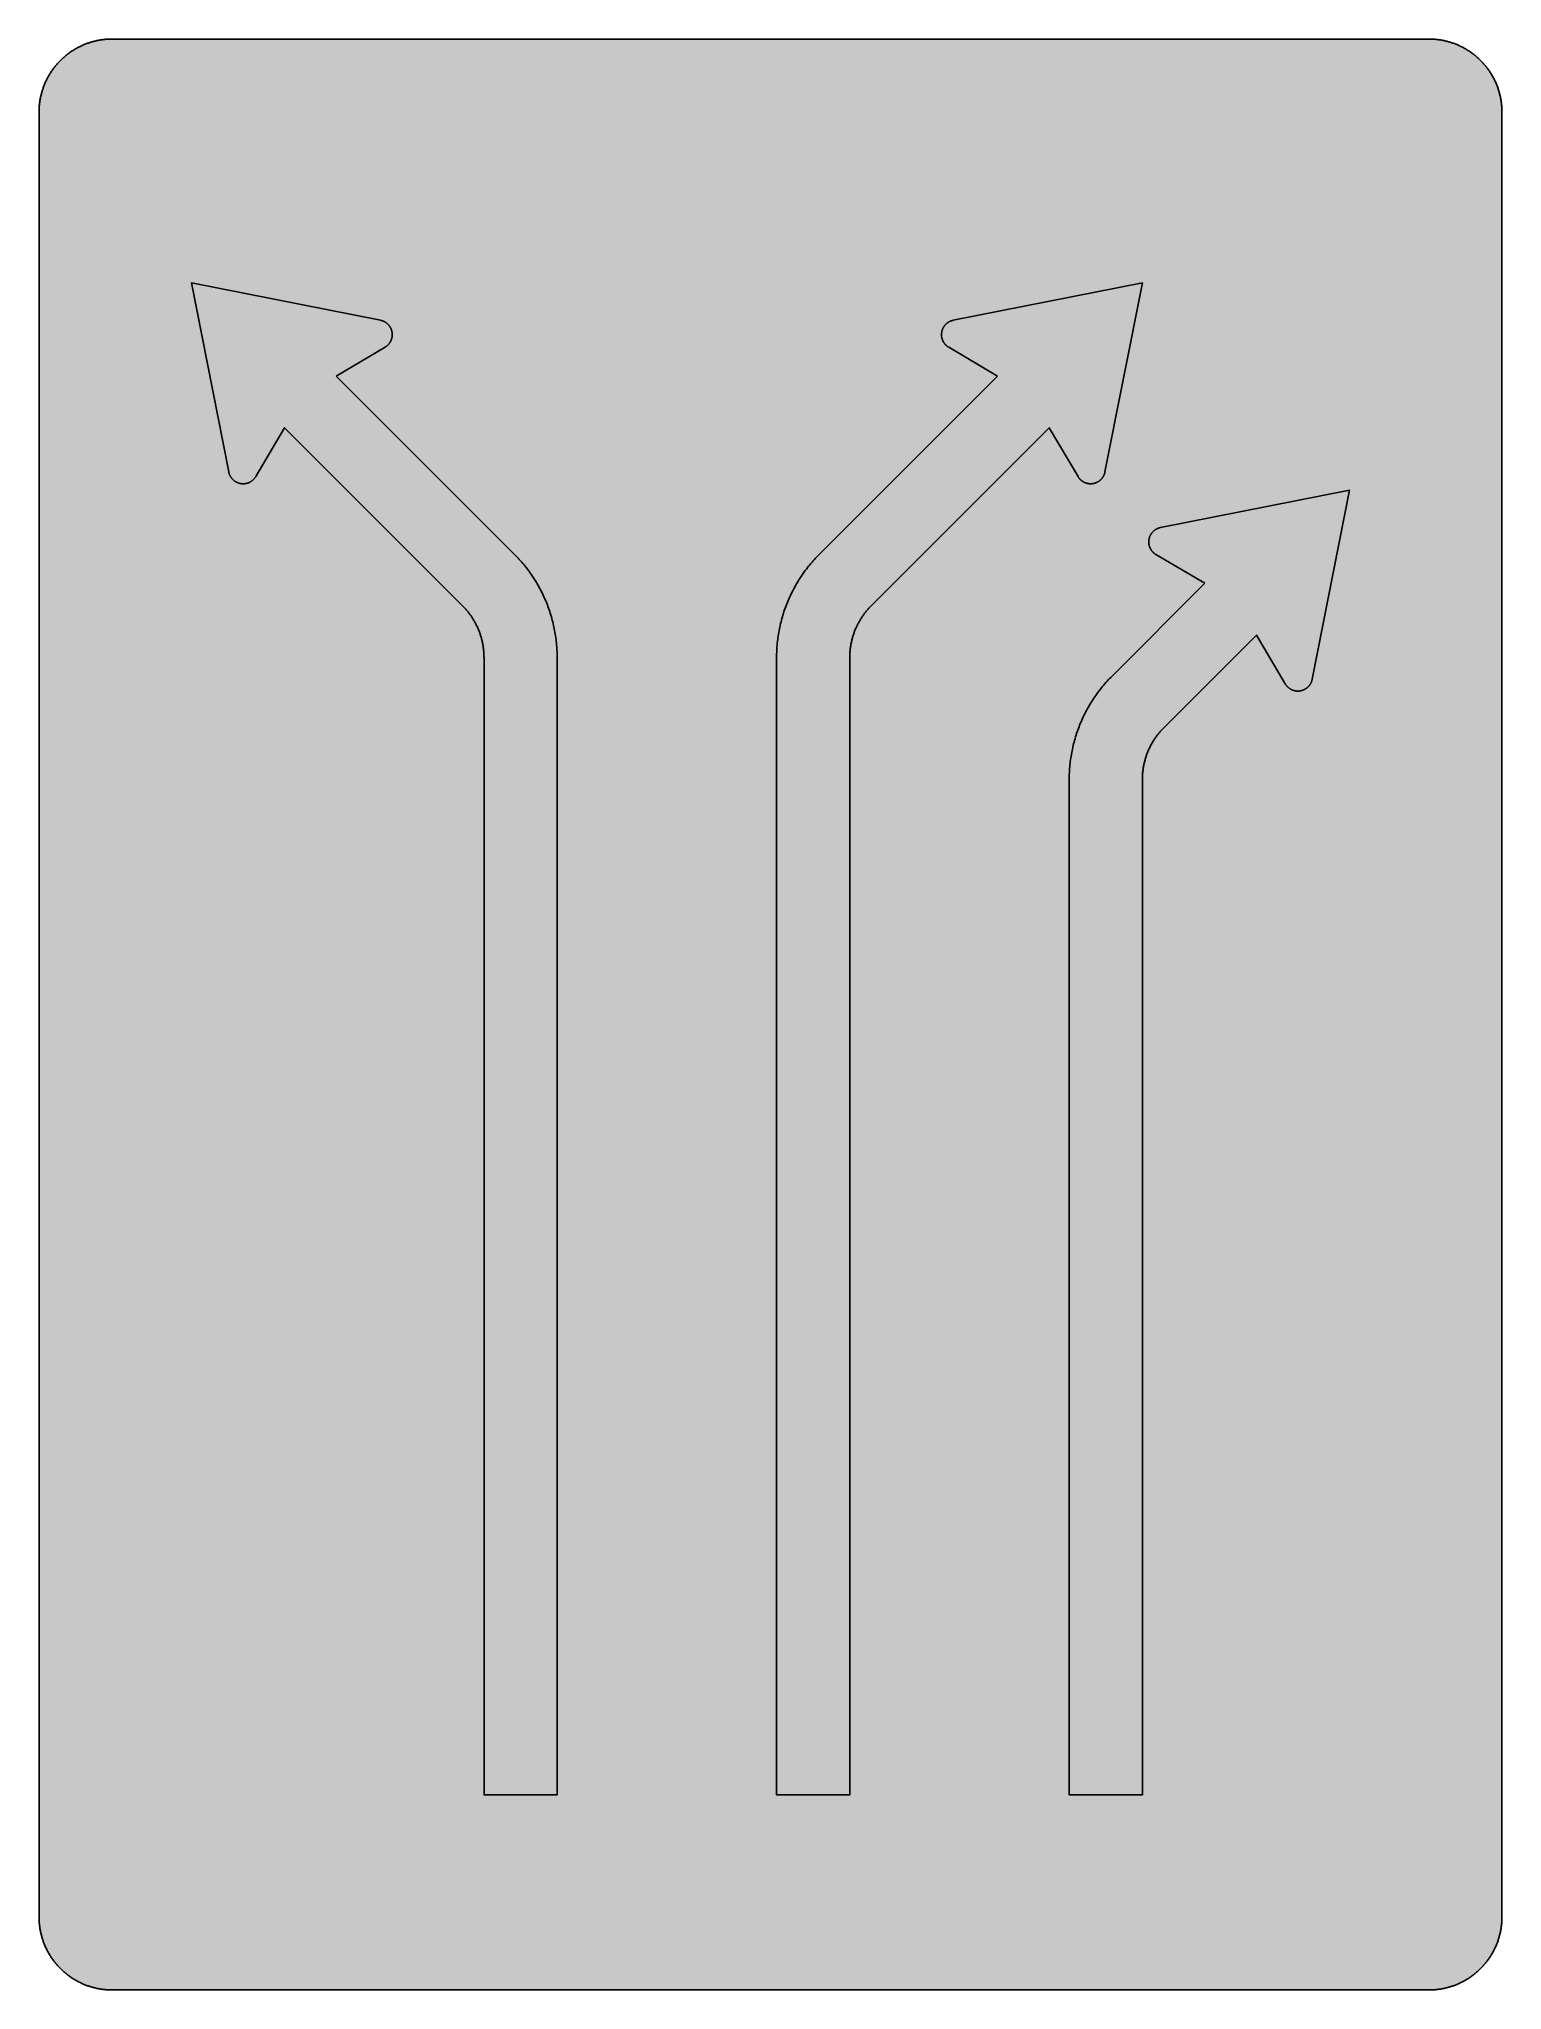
# Model space of a CAD drawing. Header units: millimetres. Extents: x 0 to 423, y 0 to 564.
import ezdxf

# ---------------------------------------------------------------- set-up
doc = ezdxf.new("R2010")
doc.units = ezdxf.units.MM

msp = doc.modelspace()

# ---------------------------------------------------------------- hatches: boundary and pattern name
for color, points in [(254, [(21.2189, 0.0537), (20.955, 0.0533), (20.6934, 0.0584), (20.4292, 0.066), (20.1676, 0.0787), (19.906, 0.094), (19.6469, 0.1118), (19.3853, 0.1321), (19.1262, 0.1549), (18.8671, 0.1829), (18.608, 0.2134), (18.349, 0.2464), (18.0924, 0.2845), (17.8359, 0.3251), (17.5793, 0.3683), (17.3253, 0.414), (17.0688, 0.4623), (16.8148, 0.5156), (16.5633, 0.5715), (16.3093, 0.6299), (16.0579, 0.6909), (15.809, 0.7544), (15.56, 0.823), (15.3111, 0.8941), (15.0622, 0.9677), (14.8158, 1.0439), (14.5694, 1.1227), (14.3256, 1.2065), (14.0818, 1.2903), (13.8379, 1.3792), (13.5966, 1.4707), (13.3579, 1.5672), (13.1191, 1.6637), (12.8803, 1.7628), (12.6441, 1.8669), (12.4079, 1.9736), (12.1742, 2.0803), (11.9405, 2.192), (11.7094, 2.3089), (11.4808, 2.4257), (11.2522, 2.5451), (11.0236, 2.6695), (10.7975, 2.794), (10.574, 2.9235), (10.3505, 3.0556), (10.1295, 3.1877), (9.9111, 3.3249), (9.6926, 3.4646), (9.4742, 3.6068), (9.2608, 3.7541), (9.0475, 3.9014), (8.8341, 4.0513), (8.6258, 4.2037), (8.4176, 4.3612), (8.2118, 4.5187), (8.0061, 4.6812), (7.8029, 4.8438), (7.6022, 5.0114), (7.4041, 5.1816), (7.206, 5.3518), (7.0129, 5.527), (6.8174, 5.7048), (6.6269, 5.8826), (6.4389, 6.0655), (6.2509, 6.2509), (6.0655, 6.4389), (5.8852, 6.6269), (5.7048, 6.8174), (5.527, 7.0104), (5.3518, 7.206), (5.1816, 7.4041), (5.0114, 7.6022), (4.8463, 7.8029), (4.6812, 8.0061), (4.5187, 8.2118), (4.3612, 8.4176), (4.2062, 8.6258), (4.0513, 8.8341), (3.9014, 9.0475), (3.7541, 9.2608), (3.6068, 9.4742), (3.4646, 9.6926), (3.3249, 9.9085), (3.1877, 10.1295), (3.0556, 10.3505), (2.9235, 10.574), (2.794, 10.7975), (2.6695, 11.0236), (2.5451, 11.2522), (2.4257, 11.4808), (2.3063, 11.7094), (2.192, 11.9405), (2.0803, 12.1742), (1.971, 12.4079), (1.8669, 12.6441), (1.7628, 12.8803), (1.6637, 13.1191), (1.5646, 13.3579), (1.4707, 13.5966), (1.3792, 13.8379), (1.2903, 14.0818), (1.2065, 14.3256), (1.1227, 14.5694), (1.0439, 14.8158), (0.9652, 15.0622), (0.8915, 15.3111), (0.823, 15.56), (0.7544, 15.809), (0.6883, 16.0604), (0.6274, 16.3119), (0.569, 16.5633), (0.5131, 16.8148), (0.4623, 17.0688), (0.4115, 17.3253), (0.3658, 17.5793), (0.3226, 17.8359), (0.2819, 18.0924), (0.2464, 18.3515), (0.2134, 18.608), (0.1829, 18.8671), (0.1549, 19.1262), (0.1295, 19.3878), (0.1092, 19.6469), (0.0914, 19.9085), (0.0762, 20.1701), (0.066, 20.4318), (0.0584, 20.6934), (0.0533, 20.955), (0.0508, 21.2192), (0.0522, 543.3314), (0.0533, 543.593), (0.0584, 543.8546), (0.066, 544.1188), (0.0762, 544.3804), (0.0914, 544.642), (0.1092, 544.9011), (0.1295, 545.1627), (0.1549, 545.4218), (0.1829, 545.6809), (0.2134, 545.94), (0.2464, 546.1991), (0.2819, 546.4556), (0.3226, 546.7121), (0.3658, 546.9687), (0.4115, 547.2227), (0.4623, 547.4792), (0.5131, 547.7332), (0.569, 547.9847), (0.6274, 548.2387), (0.6883, 548.4876), (0.7544, 548.7391), (0.823, 548.988), (0.8915, 549.2369), (0.9652, 549.4858), (1.0439, 549.7322), (1.1227, 549.9786), (1.2065, 550.2224), (1.2903, 550.4663), (1.3792, 550.7076), (1.4707, 550.9489), (1.5646, 551.1902), (1.6637, 551.4289), (1.7628, 551.6677), (1.8669, 551.9039), (1.971, 552.1401), (2.0803, 552.3738), (2.192, 552.6049), (2.3063, 552.8386), (2.4257, 553.0672), (2.5451, 553.2958), (2.6695, 553.5244), (2.794, 553.7505), (2.9235, 553.974), (3.0556, 554.1975), (3.1877, 554.4185), (3.3249, 554.6369), (3.4646, 554.8554), (3.6068, 555.0738), (3.7541, 555.2872), (3.9014, 555.5005), (4.0513, 555.7114), (4.2062, 555.9222), (4.3612, 556.1305), (4.5187, 556.3362), (4.6812, 556.5419), (4.8463, 556.7451), (5.0114, 556.9458), (5.1816, 557.1439), (5.3518, 557.342), (5.527, 557.5351), (5.7048, 557.7281), (5.8852, 557.9212), (6.0655, 558.1091), (6.2509, 558.2971), (6.4389, 558.4825), (6.6269, 558.6628), (6.8174, 558.8432), (7.0129, 559.021), (7.206, 559.1937), (7.4041, 559.3664), (7.6022, 559.5366), (7.8029, 559.7017), (8.0061, 559.8668), (8.2118, 560.0268), (8.4176, 560.1868), (8.6258, 560.3418), (8.8341, 560.4967), (9.0475, 560.6466), (9.2608, 560.7939), (9.4742, 560.9387), (9.6926, 561.0835), (9.9111, 561.2232), (10.1295, 561.3603), (10.3505, 561.4924), (10.574, 561.6245), (10.7975, 561.754), (11.0236, 561.8785), (11.2522, 562.0029), (11.4808, 562.1223), (11.7094, 562.2392), (11.9405, 562.356), (12.1742, 562.4678), (12.4079, 562.5744), (12.6441, 562.6811), (12.8803, 562.7853), (13.1191, 562.8843), (13.3579, 562.9834), (13.5966, 563.0774), (13.8379, 563.1688), (14.0818, 563.2577), (14.3256, 563.3415), (14.5694, 563.4253), (14.8158, 563.5041), (15.0622, 563.5803), (15.3111, 563.6539), (15.56, 563.7251), (15.809, 563.7936), (16.0579, 563.8571), (16.3093, 563.9206), (16.5633, 563.9791), (16.8148, 564.0349), (17.0688, 564.0857), (17.3253, 564.1365), (17.5793, 564.1823), (17.8359, 564.2254), (18.0924, 564.2635), (18.349, 564.3016), (18.608, 564.3347), (18.8671, 564.3651), (19.1262, 564.3931), (19.3853, 564.4185), (19.6469, 564.4388), (19.906, 564.4566), (20.1676, 564.4718), (20.4292, 564.482), (20.6934, 564.4896), (20.955, 564.4947), (21.2166, 564.4972), (402.2189, 564.4981), (402.4808, 564.4947), (402.7424, 564.4896), (403.0066, 564.482), (403.2682, 564.4718), (403.5298, 564.4566), (403.7889, 564.4388), (404.0505, 564.4185), (404.3096, 564.3931), (404.5687, 564.3651), (404.8277, 564.3347), (405.0868, 564.3016), (405.3434, 564.2635), (405.5999, 564.2254), (405.8564, 564.1823), (406.113, 564.1365), (406.367, 564.0857), (406.621, 564.0349), (406.875, 563.9791), (407.1264, 563.9206), (407.3779, 563.8571), (407.6268, 563.7936), (407.8783, 563.7251), (408.1272, 563.6539), (408.3736, 563.5803), (408.62, 563.5041), (408.8663, 563.4253), (409.1102, 563.3415), (409.354, 563.2577), (409.5979, 563.1688), (409.8392, 563.0774), (410.0805, 562.9834), (410.3192, 562.8843), (410.5554, 562.7853), (410.7942, 562.6811), (411.0279, 562.5744), (411.2616, 562.4678), (411.4952, 562.356), (411.7264, 562.2392), (411.9575, 562.1223), (412.1861, 562.0029), (412.4122, 561.8785), (412.6382, 561.754), (412.8643, 561.6245), (413.0853, 561.4924), (413.3063, 561.3603), (413.5272, 561.2232), (413.7457, 561.0835), (413.9616, 560.9387), (414.1775, 560.7939), (414.3908, 560.6466), (414.6017, 560.4967), (414.8125, 560.3418), (415.0208, 560.1868), (415.2265, 560.0268), (415.4297, 559.8668), (415.6329, 559.7017), (415.8336, 559.5366), (416.0342, 559.3664), (416.2298, 559.1937), (416.4254, 559.021), (416.6184, 558.8432), (416.8089, 558.6628), (416.9994, 558.4825), (417.1848, 558.2971), (417.3703, 558.1091), (417.5531, 557.9212), (417.7335, 557.7281), (417.9087, 557.5351), (418.084, 557.342), (418.2567, 557.1439), (418.4244, 556.9458), (418.592, 556.7451), (418.7546, 556.5419), (418.9171, 556.3362), (419.0746, 556.1305), (419.2321, 555.9222), (419.3845, 555.7114), (419.5369, 555.5005), (419.6842, 555.2872), (419.829, 555.0738), (419.9712, 554.8554), (420.1109, 554.6369), (420.2481, 554.4185), (420.3827, 554.1975), (420.5148, 553.974), (420.6418, 553.7505), (420.7688, 553.5244), (420.8907, 553.2958), (421.0126, 553.0672), (421.1295, 552.8386), (421.2438, 552.6049), (421.3555, 552.3738), (421.4647, 552.1401), (421.5689, 551.9039), (421.673, 551.6677), (421.7746, 551.4289), (421.8711, 551.1902), (421.9651, 550.9489), (422.0566, 550.7076), (422.1455, 550.4663), (422.2318, 550.2224), (422.3131, 549.9786), (422.3918, 549.7322), (422.4706, 549.4858), (422.5442, 549.2369), (422.6128, 548.988), (422.6814, 548.7391), (422.7449, 548.4876), (422.8084, 548.2387), (422.8668, 547.9847), (422.9227, 547.7332), (422.9735, 547.4792), (423.0243, 547.2227), (423.07, 546.9687), (423.1132, 546.7121), (423.1513, 546.4556), (423.1894, 546.1991), (423.2224, 545.94), (423.2529, 545.6809), (423.2808, 545.4218), (423.3037, 545.1627), (423.3266, 544.9011), (423.3443, 544.642), (423.357, 544.3804), (423.3697, 544.1188), (423.3774, 543.8546), (423.3824, 543.593), (423.385, 543.3314), (423.3855, 21.2203), (423.3824, 20.955), (423.3774, 20.6934), (423.3697, 20.4318), (423.357, 20.1701), (423.3443, 19.9085), (423.3266, 19.6469), (423.3037, 19.3878), (423.2808, 19.1262), (423.2529, 18.8671), (423.2224, 18.608), (423.1894, 18.3515), (423.1513, 18.0924), (423.1132, 17.8359), (423.07, 17.5793), (423.0243, 17.3253), (422.9735, 17.0688), (422.9227, 16.8148), (422.8668, 16.5633), (422.8084, 16.3119), (422.7449, 16.0604), (422.6814, 15.809), (422.6128, 15.56), (422.5442, 15.3111), (422.4706, 15.0622), (422.3918, 14.8158), (422.3131, 14.5694), (422.2318, 14.3256), (422.1455, 14.0818), (422.0566, 13.8379), (421.9651, 13.5966), (421.8711, 13.3579), (421.7746, 13.1191), (421.673, 12.8803), (421.5689, 12.6441), (421.4647, 12.4079), (421.3555, 12.1742), (421.2438, 11.9405), (421.1295, 11.7094), (421.0126, 11.4808), (420.8907, 11.2522), (420.7688, 11.0236), (420.6418, 10.7975), (420.5148, 10.574), (420.3827, 10.3505), (420.2481, 10.1295), (420.1109, 9.9085), (419.9712, 9.6926), (419.829, 9.4742), (419.6842, 9.2608), (419.5369, 9.0475), (419.3845, 8.8341), (419.2321, 8.6258), (419.0746, 8.4176), (418.9171, 8.2118), (418.7546, 8.0061), (418.592, 7.8029), (418.4244, 7.6022), (418.2567, 7.4041), (418.084, 7.206), (417.9087, 7.0104), (417.7335, 6.8174), (417.5531, 6.6269), (417.3703, 6.4389), (417.1848, 6.2509), (416.9994, 6.0655), (416.8089, 5.8826), (416.6184, 5.7048), (416.4254, 5.527), (416.2298, 5.3518), (416.0342, 5.1816), (415.8336, 5.0114), (415.6329, 4.8438), (415.4297, 4.6812), (415.2265, 4.5187), (415.0208, 4.3612), (414.8125, 4.2037), (414.6017, 4.0513), (414.3908, 3.9014), (414.1775, 3.7541), (413.9616, 3.6068), (413.7457, 3.4646), (413.5272, 3.3249), (413.3063, 3.1877), (413.0853, 3.0556), (412.8643, 2.9235), (412.6382, 2.794), (412.4122, 2.6695), (412.1861, 2.5451), (411.9575, 2.4257), (411.7264, 2.3089), (411.4952, 2.192), (411.2616, 2.0803), (411.0279, 1.9736), (410.7942, 1.8669), (410.5554, 1.7628), (410.3192, 1.6637), (410.0805, 1.5672), (409.8392, 1.4707), (409.5979, 1.3792), (409.354, 1.2903), (409.1102, 1.2065), (408.8663, 1.1227), (408.62, 1.0439), (408.3736, 0.9677), (408.1272, 0.8941), (407.8783, 0.823), (407.6268, 0.7544), (407.3779, 0.6909), (407.1264, 0.6299), (406.875, 0.5715), (406.621, 0.5156), (406.367, 0.4623), (406.113, 0.414), (405.8564, 0.3683), (405.5999, 0.3251), (405.3434, 0.2845), (405.0868, 0.2464), (404.8277, 0.2134), (404.5687, 0.1829), (404.3096, 0.1549), (404.0505, 0.1321), (403.7889, 0.1118), (403.5298, 0.094), (403.2682, 0.0787), (403.0066, 0.066), (402.7424, 0.0584), (402.4808, 0.0533), (402.2166, 0.0533)]), (59, [(86.0584, 467.0016), (100.1818, 475.3279), (100.2411, 475.3635), (100.2995, 475.3991), (100.3579, 475.4372), (100.4164, 475.4753), (100.4748, 475.5159), (100.5307, 475.5566), (100.5865, 475.5972), (100.6399, 475.6404), (100.6958, 475.6836), (100.7491, 475.7268), (100.7999, 475.7725), (100.8532, 475.8182), (100.904, 475.8639), (100.9523, 475.9096), (101.0031, 475.9579), (101.0514, 476.0062), (101.0996, 476.057), (101.1453, 476.1052), (101.1911, 476.156), (101.2368, 476.2068), (101.28, 476.2602), (101.3231, 476.3135), (101.3663, 476.3668), (101.407, 476.4202), (101.4476, 476.4735), (101.4882, 476.5294), (101.5263, 476.5853), (101.5644, 476.6412), (101.6025, 476.6996), (101.6381, 476.7555), (101.6737, 476.8139), (101.7067, 476.8723), (101.7397, 476.9333), (101.7727, 476.9917), (101.8032, 477.0526), (101.8337, 477.1136), (101.8642, 477.1746), (101.8921, 477.2355), (101.92, 477.299), (101.9454, 477.3625), (101.9708, 477.4235), (101.9962, 477.487), (102.0191, 477.553), (102.042, 477.6165), (102.0623, 477.6826), (102.0826, 477.7461), (102.1029, 477.8121), (102.1207, 477.8781), (102.1385, 477.9442), (102.1537, 478.0102), (102.169, 478.0788), (102.1817, 478.1448), (102.1969, 478.2134), (102.2071, 478.282), (102.2172, 478.348), (102.2274, 478.4166), (102.2375, 478.4852), (102.2426, 478.5538), (102.2502, 478.6249), (102.2553, 478.6935), (102.2604, 478.7621), (102.2629, 478.8332), (102.2629, 478.9018), (102.2655, 478.9729), (102.2629, 479.0669), (102.2604, 479.1608), (102.2553, 479.2548), (102.2477, 479.3488), (102.2375, 479.4402), (102.2274, 479.5342), (102.2147, 479.6257), (102.1994, 479.7146), (102.1817, 479.806), (102.1639, 479.8949), (102.141, 479.9838), (102.1182, 480.0727), (102.0953, 480.1616), (102.0674, 480.248), (102.0394, 480.3343), (102.0089, 480.4207), (101.9785, 480.5045), (101.9454, 480.5883), (101.9099, 480.6721), (101.8718, 480.7534), (101.8337, 480.8347), (101.793, 480.9134), (101.7499, 480.9947), (101.7067, 481.0709), (101.661, 481.1497), (101.6152, 481.2259), (101.567, 481.3021), (101.5162, 481.3757), (101.4654, 481.4494), (101.412, 481.5205), (101.3562, 481.5916), (101.3003, 481.6602), (101.2444, 481.7288), (101.186, 481.7974), (101.125, 481.8634), (101.0641, 481.9269), (101.0006, 481.9904), (100.9345, 482.0539), (100.8685, 482.1149), (100.8024, 482.1733), (100.7339, 482.2317), (100.6653, 482.2876), (100.5942, 482.3435), (100.5205, 482.3968), (100.4468, 482.4501), (100.3732, 482.4984), (100.297, 482.5492), (100.2208, 482.5975), (100.142, 482.6432), (100.0633, 482.6864), (99.9846, 482.7295), (99.9033, 482.7702), (99.8195, 482.8108), (99.7356, 482.8489), (99.6518, 482.8845), (99.568, 482.9175), (99.4816, 482.9505), (99.3927, 482.981), (99.3064, 483.0115), (99.2149, 483.0369), (99.126, 483.0623), (99.0346, 483.0851), (98.9432, 483.108), (98.8517, 483.1258), (44.1494, 493.9425), (54.9645, 439.2397), (54.9834, 439.1457), (55.0037, 439.0542), (55.0266, 438.9628), (55.052, 438.8739), (55.0799, 438.785), (55.1078, 438.6961), (55.1383, 438.6097), (55.1713, 438.5234), (55.2044, 438.437), (55.2425, 438.3532), (55.278, 438.2694), (55.3187, 438.1881), (55.3593, 438.1068), (55.4025, 438.0255), (55.4482, 437.9468), (55.4939, 437.8681), (55.5396, 437.7919), (55.5904, 437.7157), (55.6412, 437.642), (55.692, 437.5683), (55.7454, 437.4972), (55.8013, 437.4261), (55.8571, 437.355), (55.9156, 437.2864), (55.9765, 437.2204), (56.0375, 437.1543), (56.0984, 437.0908), (56.1619, 437.0273), (56.228, 436.9638), (56.294, 436.9054), (56.3601, 436.8444), (56.4286, 436.7886), (56.4972, 436.7327), (56.5683, 436.6768), (56.642, 436.6235), (56.7131, 436.5727), (56.7893, 436.5219), (56.863, 436.4736), (56.9392, 436.4279), (57.0179, 436.3822), (57.0967, 436.339), (57.1754, 436.2958), (57.2541, 436.2552), (57.3354, 436.2171), (57.4192, 436.1815), (57.5005, 436.1459), (57.5843, 436.1104), (57.6707, 436.0799), (57.7545, 436.0494), (57.8409, 436.0215), (57.9272, 435.9935), (58.0161, 435.9707), (58.105, 435.9478), (58.1939, 435.9275), (58.2828, 435.9072), (58.3743, 435.8894), (58.4657, 435.8742), (58.5572, 435.8615), (58.6486, 435.8513), (58.74, 435.8411), (58.834, 435.8335), (58.928, 435.8284), (59.022, 435.8259), (59.116, 435.8259), (59.1871, 435.8259), (59.2557, 435.8284), (59.3268, 435.831), (59.3954, 435.8335), (59.4665, 435.8386), (59.5351, 435.8462), (59.6036, 435.8538), (59.6722, 435.8615), (59.7408, 435.8716), (59.8094, 435.8818), (59.8754, 435.8945), (59.944, 435.9072), (60.0126, 435.9199), (60.0786, 435.9351), (60.1447, 435.9529), (60.2107, 435.9681), (60.2767, 435.9885), (60.3428, 436.0062), (60.4088, 436.0266), (60.4723, 436.0494), (60.5384, 436.0697), (60.6019, 436.0951), (60.6654, 436.118), (60.7289, 436.1434), (60.7898, 436.1713), (60.8533, 436.1967), (60.9143, 436.2272), (60.9752, 436.2552), (61.0362, 436.2856), (61.0972, 436.3161), (61.1581, 436.3491), (61.2165, 436.3822), (61.275, 436.4177), (61.3334, 436.4507), (61.3918, 436.4888), (61.4477, 436.5244), (61.5036, 436.5625), (61.5594, 436.6006), (61.6153, 436.6412), (61.6687, 436.6819), (61.7245, 436.7225), (61.7779, 436.7657), (61.8287, 436.8089), (61.882, 436.8521), (61.9328, 436.8978), (61.9836, 436.9435), (62.0344, 436.9918), (62.0827, 437.0375), (62.1309, 437.0857), (62.1792, 437.1365), (62.2249, 437.1873), (62.2732, 437.2381), (62.3189, 437.2889), (62.3621, 437.3423), (62.4053, 437.3956), (62.4484, 437.449), (62.4916, 437.5023), (62.5323, 437.5582), (62.5729, 437.6166), (62.6135, 437.6725), (62.6516, 437.7309), (62.6897, 437.7893), (62.7278, 437.8477), (62.7634, 437.9087), (71.0904, 452.0336), (122.6178, 400.5072), (122.8014, 400.3192), (122.9843, 400.1287), (123.1621, 399.9382), (123.3399, 399.7452), (123.5151, 399.5496), (123.6853, 399.354), (123.8555, 399.1534), (124.0231, 398.9527), (124.1857, 398.7521), (124.3482, 398.5463), (124.5057, 398.3406), (124.6632, 398.1323), (124.8156, 397.9215), (124.9655, 397.7107), (125.1153, 397.4973), (125.2601, 397.2814), (125.4023, 397.0655), (125.542, 396.8471), (125.6792, 396.6286), (125.8138, 396.4076), (125.9434, 396.1841), (126.0729, 395.9606), (126.1999, 395.7345), (126.3218, 395.5059), (126.4412, 395.2773), (126.5606, 395.0487), (126.6749, 394.8151), (126.7866, 394.5839), (126.8959, 394.3502), (127, 394.114), (127.1041, 393.8778), (127.2032, 393.639), (127.3023, 393.4003), (127.3962, 393.159), (127.4877, 392.9177), (127.5766, 392.6764), (127.6604, 392.4325), (127.7442, 392.1887), (127.823, 391.9423), (127.8992, 391.6959), (127.9728, 391.447), (128.0439, 391.1981), (128.1125, 390.9492), (128.176, 390.6977), (128.237, 390.4463), (128.2954, 390.1948), (128.3513, 389.9408), (128.4046, 389.6868), (128.4529, 389.4328), (128.5011, 389.1788), (128.5418, 388.9223), (128.5824, 388.6657), (128.6205, 388.4066), (128.6535, 388.1501), (128.684, 387.891), (128.712, 387.6319), (128.7348, 387.3703), (128.7577, 387.1112), (128.7755, 386.8496), (128.7882, 386.588), (128.8009, 386.3264), (128.8085, 386.0648), (128.8136, 385.8031), (128.8161, 385.539), (128.8161, 56.4981), (149.9828, 56.4981), (149.9828, 385.5403), (149.9794, 386.0648), (149.9692, 386.5905), (149.9514, 387.1138), (149.9286, 387.6396), (149.9006, 388.1603), (149.8651, 388.6835), (149.8219, 389.2042), (149.7736, 389.7224), (149.7203, 390.2431), (149.6593, 390.7587), (149.5908, 391.2768), (149.5171, 391.7899), (149.4384, 392.303), (149.352, 392.8161), (149.258, 393.3266), (149.1615, 393.8372), (149.0548, 394.3452), (148.9456, 394.8506), (148.8288, 395.3561), (148.7043, 395.859), (148.5748, 396.3594), (148.4401, 396.8572), (148.3004, 397.3551), (148.1531, 397.8504), (147.9982, 398.3457), (147.8382, 398.8359), (147.6731, 399.3261), (147.5029, 399.8138), (147.3251, 400.2989), (147.1422, 400.7815), (146.9542, 401.2616), (146.7587, 401.7391), (146.558, 402.2141), (146.3523, 402.6891), (146.1414, 403.159), (145.923, 403.6263), (145.6995, 404.0937), (145.4709, 404.556), (145.2347, 405.0157), (144.9959, 405.4729), (144.7495, 405.9276), (144.4981, 406.3797), (144.239, 406.8293), (143.9774, 407.2738), (143.7081, 407.7157), (143.4338, 408.1551), (143.1544, 408.592), (142.8699, 409.0264), (142.5804, 409.4556), (142.2832, 409.8823), (141.9835, 410.304), (141.6761, 410.7256), (141.3637, 411.1396), (141.0462, 411.5537), (140.7236, 411.9626), (140.396, 412.369), (140.0632, 412.7703), (139.7229, 413.1666), (139.38, 413.5628), (139.032, 413.9514), (138.6764, 414.3375), (138.3182, 414.721), (137.9525, 415.0995), (137.5842, 415.4729)]), (59, [(277.4086, 467.0016), (263.2851, 475.3279), (263.2227, 475.3635), (263.1643, 475.3991), (263.1059, 475.4372), (263.0475, 475.4753), (262.9916, 475.5159), (262.9332, 475.5566), (262.8773, 475.5972), (262.824, 475.6404), (262.7706, 475.6836), (262.7173, 475.7268), (262.6639, 475.7725), (262.6131, 475.8182), (262.5623, 475.8639), (262.5115, 475.9096), (262.4607, 475.9579), (262.4125, 476.0062), (262.3668, 476.057), (262.3185, 476.1052), (262.2728, 476.156), (262.2296, 476.2068), (262.1839, 476.2602), (262.1407, 476.3135), (262.0975, 476.3668), (262.0569, 476.4202), (262.0162, 476.4735), (261.9781, 476.5294), (261.9375, 476.5853), (261.8994, 476.6412), (261.8638, 476.6996), (261.8283, 476.7555), (261.7927, 476.8139), (261.7572, 476.8723), (261.7241, 476.9333), (261.6937, 476.9917), (261.6606, 477.0526), (261.6302, 477.1136), (261.6022, 477.1746), (261.5717, 477.2355), (261.5463, 477.299), (261.5184, 477.3625), (261.493, 477.4235), (261.4701, 477.487), (261.4447, 477.553), (261.4244, 477.6165), (261.4016, 477.6826), (261.3812, 477.7461), (261.3635, 477.8121), (261.3431, 477.8781), (261.3279, 477.9442), (261.3101, 478.0102), (261.2949, 478.0788), (261.2822, 478.1448), (261.2695, 478.2134), (261.2568, 478.282), (261.2466, 478.348), (261.2365, 478.4166), (261.2288, 478.4852), (261.2212, 478.5538), (261.2136, 478.6249), (261.2085, 478.6935), (261.206, 478.7621), (261.2034, 478.8332), (261.2009, 478.9018), (261.2009, 478.9729), (261.2009, 479.0669), (261.2034, 479.1608), (261.2085, 479.2548), (261.2161, 479.3488), (261.2263, 479.4402), (261.2365, 479.5342), (261.2517, 479.6257), (261.2644, 479.7146), (261.2822, 479.806), (261.3025, 479.8949), (261.3228, 479.9838), (261.3457, 480.0727), (261.3711, 480.1616), (261.3965, 480.248), (261.4244, 480.3343), (261.4549, 480.4207), (261.4854, 480.5045), (261.5209, 480.5883), (261.5565, 480.6721), (261.5921, 480.7534), (261.6302, 480.8347), (261.6708, 480.9134), (261.714, 480.9947), (261.7572, 481.0709), (261.8029, 481.1497), (261.8486, 481.2259), (261.8969, 481.3021), (261.9477, 481.3757), (261.9985, 481.4494), (262.0518, 481.5205), (262.1077, 481.5916), (262.1636, 481.6602), (262.2194, 481.7288), (262.2779, 481.7974), (262.3388, 481.8634), (262.4023, 481.9269), (262.4633, 481.9904), (262.5293, 482.0539), (262.5954, 482.1149), (262.6614, 482.1733), (262.73, 482.2317), (262.7986, 482.2876), (262.8697, 482.3435), (262.9433, 482.3968), (263.0145, 482.4501), (263.0907, 482.4984), (263.1669, 482.5492), (263.2431, 482.5975), (263.3218, 482.6432), (263.4005, 482.6864), (263.4793, 482.7295), (263.5606, 482.7702), (263.6444, 482.8108), (263.7257, 482.8489), (263.812, 482.8845), (263.8958, 482.9175), (263.9822, 482.9505), (264.0711, 482.981), (264.1575, 483.0115), (264.2464, 483.0369), (264.3378, 483.0623), (264.4292, 483.0851), (264.5207, 483.108), (264.6121, 483.1258), (319.3161, 493.9425), (308.5027, 439.2397), (308.483, 439.1457), (308.4601, 439.0542), (308.4373, 438.9628), (308.4119, 438.8739), (308.3865, 438.785), (308.356, 438.6961), (308.3255, 438.6097), (308.2925, 438.5234), (308.2595, 438.437), (308.2239, 438.3532), (308.1858, 438.2694), (308.1452, 438.1881), (308.1045, 438.1068), (308.0614, 438.0255), (308.0182, 437.9468), (307.9699, 437.8681), (307.9242, 437.7919), (307.8734, 437.7157), (307.8226, 437.642), (307.7718, 437.5683), (307.7185, 437.4972), (307.6626, 437.4261), (307.6067, 437.355), (307.5483, 437.2864), (307.4873, 437.2204), (307.4264, 437.1543), (307.3654, 437.0908), (307.3019, 437.0273), (307.2384, 436.9638), (307.1724, 436.9054), (307.1038, 436.8444), (307.0352, 436.7886), (306.9666, 436.7327), (306.8955, 436.6768), (306.8244, 436.6235), (306.7507, 436.5727), (306.6771, 436.5219), (306.6009, 436.4736), (306.5247, 436.4279), (306.4459, 436.3822), (306.3697, 436.339), (306.2884, 436.2958), (306.2097, 436.2552), (306.1284, 436.2171), (306.0471, 436.1815), (305.9633, 436.1459), (305.8795, 436.1104), (305.7957, 436.0799), (305.7093, 436.0494), (305.623, 436.0215), (305.5366, 435.9935), (305.4477, 435.9707), (305.3613, 435.9478), (305.2699, 435.9275), (305.181, 435.9072), (305.0921, 435.8894), (305.0007, 435.8742), (304.9092, 435.8615), (304.8152, 435.8513), (304.7238, 435.8411), (304.6298, 435.8335), (304.5358, 435.8284), (304.4419, 435.8259), (304.3479, 435.8259), (304.2793, 435.8259), (304.2082, 435.8284), (304.1396, 435.831), (304.0685, 435.8335), (303.9999, 435.8386), (303.9313, 435.8462), (303.8602, 435.8538), (303.7916, 435.8615), (303.723, 435.8716), (303.657, 435.8818), (303.5884, 435.8945), (303.5198, 435.9072), (303.4538, 435.9199), (303.3852, 435.9351), (303.3192, 435.9529), (303.2531, 435.9681), (303.1871, 435.9885), (303.1211, 436.0062), (303.0576, 436.0266), (302.9915, 436.0494), (302.928, 436.0697), (302.8645, 436.0951), (302.801, 436.118), (302.7375, 436.1434), (302.674, 436.1713), (302.6131, 436.1967), (302.5496, 436.2272), (302.4886, 436.2552), (302.4276, 436.2856), (302.3667, 436.3161), (302.3083, 436.3491), (302.2498, 436.3822), (302.1889, 436.4177), (302.1305, 436.4507), (302.0746, 436.4888), (302.0162, 436.5244), (301.9603, 436.5625), (301.9044, 436.6006), (301.8485, 436.6412), (301.7952, 436.6819), (301.7418, 436.7225), (301.6885, 436.7657), (301.6352, 436.8089), (301.5818, 436.8521), (301.531, 436.8978), (301.4802, 436.9435), (301.432, 436.9918), (301.3812, 437.0375), (301.3329, 437.0857), (301.2846, 437.1365), (301.2389, 437.1873), (301.1932, 437.2381), (301.1475, 437.2889), (301.1018, 437.3423), (301.0586, 437.3956), (301.0154, 437.449), (300.9722, 437.5023), (300.9316, 437.5582), (300.8909, 437.6166), (300.8528, 437.6725), (300.8122, 437.7309), (300.7741, 437.7893), (300.7385, 437.8477), (300.703, 437.9087), (292.3755, 452.0336), (240.8495, 400.5072), (240.6625, 400.3192), (240.4821, 400.1287), (240.3018, 399.9382), (240.124, 399.7452), (239.9513, 399.5496), (239.7785, 399.354), (239.6084, 399.1534), (239.4433, 398.9527), (239.2782, 398.7521), (239.1181, 398.5463), (238.9581, 398.3406), (238.8032, 398.1323), (238.6482, 397.9215), (238.4984, 397.7107), (238.3511, 397.4973), (238.2063, 397.2814), (238.0615, 397.0655), (237.9218, 396.8471), (237.7846, 396.6286), (237.6526, 396.4076), (237.5205, 396.1841), (237.3909, 395.9606), (237.2665, 395.7345), (237.142, 395.5059), (237.0226, 395.2773), (236.9058, 395.0487), (236.789, 394.8151), (236.6772, 394.5839), (236.5705, 394.3502), (236.4638, 394.114), (236.3597, 393.8778), (236.2606, 393.639), (236.1616, 393.4003), (236.0676, 393.159), (235.9762, 392.9177), (235.8873, 392.6764), (235.8034, 392.4325), (235.7196, 392.1887), (235.6409, 391.9423), (235.5647, 391.6959), (235.491, 391.447), (235.4199, 391.1981), (235.3513, 390.9492), (235.2878, 390.6977), (235.2243, 390.4463), (235.1659, 390.1948), (235.11, 389.9408), (235.0592, 389.6868), (235.0084, 389.4328), (234.9627, 389.1788), (234.9195, 388.9223), (234.8814, 388.6657), (234.8433, 388.4066), (234.8103, 388.1501), (234.7798, 387.891), (234.7519, 387.6319), (234.7265, 387.3703), (234.7062, 387.1112), (234.6884, 386.8496), (234.6731, 386.588), (234.663, 386.3264), (234.6554, 386.0648), (234.6503, 385.8031), (234.6477, 385.539), (234.6494, 56.4981), (213.4828, 56.4981), (213.4828, 385.5403), (213.4845, 386.0648), (213.4946, 386.5905), (213.5099, 387.1138), (213.5327, 387.6396), (213.5632, 388.1603), (213.5988, 388.6835), (213.6394, 389.2042), (213.6877, 389.7224), (213.7435, 390.2431), (213.8045, 390.7587), (213.8731, 391.2768), (213.9467, 391.7899), (214.0255, 392.303), (214.1118, 392.8161), (214.2033, 393.3266), (214.3023, 393.8372), (214.4065, 394.3452), (214.5182, 394.8506), (214.6351, 395.3561), (214.7595, 395.859), (214.8865, 396.3594), (215.0237, 396.8572), (215.1634, 397.3551), (215.3107, 397.8504), (215.4657, 398.3457), (215.6231, 398.8359), (215.7908, 399.3261), (215.961, 399.8138), (216.1388, 400.2989), (216.3216, 400.7815), (216.5096, 401.2616), (216.7052, 401.7391), (216.9058, 402.2141), (217.1116, 402.6891), (217.3224, 403.159), (217.5408, 403.6263), (217.7644, 404.0937), (217.993, 404.556), (218.2292, 405.0157), (218.4679, 405.4729), (218.7143, 405.9276), (218.9683, 406.3797), (219.2249, 406.8293), (219.4865, 407.2738), (219.7557, 407.7157), (220.03, 408.1551), (220.3094, 408.592), (220.5939, 409.0264), (220.886, 409.4556), (221.1807, 409.8823), (221.4829, 410.304), (221.7877, 410.7256), (222.1001, 411.1396), (222.4176, 411.5537), (222.7402, 411.9626), (223.0679, 412.369), (223.4032, 412.7703), (223.741, 413.1666), (224.0839, 413.5628), (224.4344, 413.9514), (224.7875, 414.3375), (225.1481, 414.721), (225.5114, 415.0995), (225.8822, 415.4729)]), (59, [(337.3808, 407.0294), (323.2573, 415.3556), (323.1947, 415.3916), (323.1363, 415.4272), (323.0778, 415.4653), (323.0194, 415.5034), (322.9635, 415.544), (322.9051, 415.5846), (322.8518, 415.6253), (322.7959, 415.6685), (322.7426, 415.7116), (322.6892, 415.7548), (322.6359, 415.8005), (322.5851, 415.8437), (322.5343, 415.892), (322.4835, 415.9377), (322.4352, 415.986), (322.387, 416.0342), (322.3387, 416.0825), (322.2904, 416.1333), (322.2447, 416.1841), (322.2015, 416.2349), (322.1558, 416.2882), (322.1126, 416.339), (322.072, 416.3924), (322.0288, 416.4482), (321.9882, 416.5016), (321.9501, 416.5575), (321.9094, 416.6133), (321.8713, 416.6692), (321.8358, 416.7276), (321.8002, 416.7835), (321.7647, 416.8419), (321.7291, 416.9004), (321.6961, 416.9613), (321.6656, 417.0197), (321.6326, 417.0807), (321.6021, 417.1417), (321.5742, 417.2026), (321.5462, 417.2636), (321.5183, 417.3271), (321.4903, 417.388), (321.4649, 417.4515), (321.4421, 417.515), (321.4192, 417.5811), (321.3964, 417.6446), (321.3735, 417.7081), (321.3532, 417.7741), (321.3354, 417.8402), (321.3176, 417.9062), (321.2998, 417.9722), (321.2821, 418.0383), (321.2694, 418.1069), (321.2541, 418.1729), (321.2414, 418.2415), (321.2287, 418.3075), (321.2186, 418.3761), (321.2084, 418.4447), (321.2008, 418.5133), (321.1932, 418.5818), (321.1881, 418.653), (321.183, 418.7215), (321.1779, 418.7901), (321.1754, 418.8612), (321.1728, 418.9298), (321.1728, 419.0009), (321.1728, 419.0949), (321.1779, 419.1889), (321.183, 419.2829), (321.1881, 419.3769), (321.1982, 419.4683), (321.2084, 419.5597), (321.2236, 419.6537), (321.2389, 419.7426), (321.2541, 419.8341), (321.2744, 419.923), (321.2948, 420.0119), (321.3176, 420.1008), (321.343, 420.1897), (321.3684, 420.276), (321.3964, 420.3624), (321.4268, 420.4462), (321.4599, 420.5326), (321.4929, 420.6164), (321.5284, 420.6977), (321.564, 420.7815), (321.6021, 420.8628), (321.6427, 420.9415), (321.6859, 421.0228), (321.7291, 421.099), (321.7748, 421.1777), (321.8205, 421.2539), (321.8688, 421.3301), (321.9196, 421.4038), (321.9704, 421.4749), (322.0237, 421.5486), (322.0796, 421.6197), (322.1355, 421.6883), (322.1914, 421.7568), (322.2523, 421.8254), (322.3108, 421.8915), (322.3743, 421.955), (322.4352, 422.0185), (322.5013, 422.0794), (322.5673, 422.1404), (322.6333, 422.2013), (322.7019, 422.2598), (322.7705, 422.3156), (322.8416, 422.3715), (322.9153, 422.4249), (322.9889, 422.4757), (323.0626, 422.5265), (323.1388, 422.5773), (323.215, 422.623), (323.2937, 422.6712), (323.3725, 422.7144), (323.4512, 422.7576), (323.5325, 422.7982), (323.6163, 422.8389), (323.7001, 422.877), (323.784, 422.9125), (323.8678, 422.9456), (323.9541, 422.9786), (324.043, 423.0091), (324.1294, 423.037), (324.2183, 423.0649), (324.3097, 423.0903), (324.4012, 423.1132), (324.4926, 423.1335), (324.5841, 423.1538), (379.2883, 433.9703), (368.475, 379.2675), (368.4549, 379.1737), (368.4321, 379.0823), (368.4092, 378.9909), (368.3838, 378.902), (368.3584, 378.8131), (368.3279, 378.7242), (368.2975, 378.6378), (368.2644, 378.5514), (368.2314, 378.4651), (368.1959, 378.3813), (368.1578, 378.2974), (368.1171, 378.2162), (368.0765, 378.1349), (368.0333, 378.0536), (367.9901, 377.9749), (367.9444, 377.8961), (367.8961, 377.8199), (367.8453, 377.7437), (367.7971, 377.6701), (367.7437, 377.5964), (367.6904, 377.5227), (367.6345, 377.4516), (367.5786, 377.383), (367.5202, 377.3145), (367.4618, 377.2484), (367.4008, 377.1824), (367.3373, 377.1163), (367.2738, 377.0554), (367.2103, 376.9919), (367.1443, 376.9335), (367.0757, 376.8725), (367.0071, 376.8166), (366.9386, 376.7607), (366.8674, 376.7049), (366.7963, 376.6515), (366.7227, 376.6007), (366.649, 376.5499), (366.5728, 376.5017), (366.4966, 376.4559), (366.4204, 376.4102), (366.3417, 376.367), (366.2629, 376.3239), (366.1816, 376.2832), (366.1004, 376.2451), (366.0191, 376.207), (365.9353, 376.1715), (365.8514, 376.1384), (365.7676, 376.108), (365.6813, 376.0775), (365.5949, 376.0495), (365.5085, 376.0216), (365.4196, 375.9987), (365.3333, 375.9759), (365.2444, 375.953), (365.1529, 375.9352), (365.064, 375.9175), (364.9726, 375.9022), (364.8812, 375.8895), (364.7897, 375.8794), (364.6957, 375.8692), (364.6018, 375.8616), (364.5103, 375.8565), (364.4138, 375.854), (364.3198, 375.854), (364.2512, 375.854), (364.1801, 375.854), (364.1115, 375.859), (364.0404, 375.8616), (363.9718, 375.8667), (363.9033, 375.8743), (363.8347, 375.8819), (363.7661, 375.8895), (363.6975, 375.8997), (363.6289, 375.9098), (363.5604, 375.9225), (363.4918, 375.9352), (363.4257, 375.9479), (363.3597, 375.9632), (363.2911, 375.9784), (363.2251, 375.9962), (363.159, 376.014), (363.093, 376.0343), (363.0295, 376.0546), (362.9635, 376.0749), (362.9, 376.0978), (362.8365, 376.1207), (362.773, 376.1461), (362.7095, 376.1715), (362.646, 376.1969), (362.585, 376.2248), (362.5215, 376.2527), (362.4605, 376.2832), (362.3996, 376.3137), (362.3386, 376.3442), (362.2802, 376.3772), (362.2218, 376.4102), (362.1634, 376.4458), (362.1049, 376.4788), (362.0465, 376.5169), (361.9881, 376.5525), (361.9322, 376.5906), (361.8763, 376.6287), (361.823, 376.6693), (361.7671, 376.7099), (361.7138, 376.7506), (361.6604, 376.7938), (361.6071, 376.8369), (361.5563, 376.8801), (361.503, 376.9258), (361.4522, 376.9716), (361.4039, 377.0198), (361.3531, 377.0655), (361.3048, 377.1138), (361.2591, 377.1646), (361.2109, 377.2129), (361.1651, 377.2637), (361.1194, 377.317), (361.0737, 377.3678), (361.0305, 377.4211), (360.9873, 377.477), (360.9467, 377.5304), (360.9035, 377.5862), (360.8629, 377.6421), (360.8248, 377.7005), (360.7841, 377.759), (360.746, 377.8174), (360.7105, 377.8758), (360.6749, 377.9368), (352.3477, 392.0614), (325.5162, 365.2294), (325.3308, 365.0412), (325.1479, 364.8532), (324.9676, 364.6602), (324.7923, 364.4671), (324.6171, 364.2716), (324.4444, 364.076), (324.2767, 363.8779), (324.1091, 363.6747), (323.944, 363.474), (323.784, 363.2683), (323.6239, 363.0625), (323.469, 362.8542), (323.3166, 362.6434), (323.1642, 362.4326), (323.0169, 362.2192), (322.8721, 362.0059), (322.7299, 361.7874), (322.5902, 361.569), (322.453, 361.3506), (322.3184, 361.1296), (322.1863, 360.9061), (322.0593, 360.6825), (321.9323, 360.4565), (321.8078, 360.2279), (321.6885, 359.9993), (321.5716, 359.7707), (321.4573, 359.5395), (321.3456, 359.3059), (321.2363, 359.0722), (321.1297, 358.836), (321.0281, 358.5997), (320.9265, 358.361), (320.8299, 358.1222), (320.736, 357.8835), (320.6445, 357.6422), (320.5556, 357.3983), (320.4693, 357.1545), (320.3854, 356.9106), (320.3067, 356.6643), (320.2305, 356.4179), (320.1568, 356.169), (320.0857, 355.92), (320.0171, 355.6711), (319.9536, 355.4197), (319.8927, 355.1682), (319.8343, 354.9167), (319.7784, 354.6653), (319.725, 354.4113), (319.6768, 354.1547), (319.6311, 353.9007), (319.5879, 353.6442), (319.5472, 353.3877), (319.5091, 353.1286), (319.4761, 352.872), (319.4456, 352.613), (319.4177, 352.3539), (319.3948, 352.0948), (319.3745, 351.8332), (319.3542, 351.5716), (319.3415, 351.3099), (319.3288, 351.0483), (319.3212, 350.7867), (319.3161, 350.5251), (319.3161, 350.2609), (319.3161, 56.4981), (298.1494, 56.4981), (298.1494, 350.2625), (298.1503, 350.7867), (298.1604, 351.3125), (298.1782, 351.8357), (298.2011, 352.3615), (298.229, 352.8822), (298.2646, 353.4054), (298.3078, 353.9261), (298.356, 354.4443), (298.4094, 354.965), (298.4703, 355.4806), (298.5389, 355.9988), (298.6126, 356.5119), (298.6913, 357.0275), (298.7777, 357.538), (298.8716, 358.0486), (298.9682, 358.5591), (299.0748, 359.0671), (299.1841, 359.5726), (299.3009, 360.078), (299.4254, 360.5809), (299.5549, 361.0813), (299.6895, 361.5817), (299.8318, 362.077), (299.9791, 362.5723), (300.1315, 363.0676), (300.2915, 363.5578), (300.4566, 364.048), (300.6268, 364.5357), (300.8046, 365.0209), (300.9875, 365.5035), (301.1754, 365.9835), (301.371, 366.461), (301.5717, 366.9386), (301.7774, 367.411), (301.9908, 367.8809), (302.2067, 368.3508), (302.4302, 368.8156), (302.6613, 369.2779), (302.895, 369.7376), (303.1363, 370.1948), (303.3827, 370.6495), (303.6341, 371.1016), (303.8907, 371.5512), (304.1548, 371.9957), (304.4215, 372.4377), (304.6959, 372.8771), (304.9753, 373.314), (305.2623, 373.7483), (305.5518, 374.1776), (305.8465, 374.6043), (306.1487, 375.0259), (306.4561, 375.4476), (306.7685, 375.8641), (307.086, 376.2756), (307.4086, 376.6845), (307.7362, 377.0909), (308.069, 377.4923), (308.4068, 377.8885), (308.7522, 378.2847), (309.1002, 378.6734), (309.4558, 379.0594), (309.814, 379.443), (310.1772, 379.8214), (310.548, 380.1948)])]:
    msp.add_hatch(color=color).paths.add_polyline_path(points)
h = msp.add_hatch(color=59)
h.paths.add_polyline_path([(21.2189, 5.3453), (21.021, 5.3442), (20.8229, 5.3492), (20.6273, 5.3543), (20.4318, 5.3645), (20.2336, 5.3746), (20.0381, 5.3873), (19.8425, 5.4026), (19.6494, 5.4229), (19.4539, 5.4432), (19.2608, 5.4661), (19.0678, 5.4915), (18.8747, 5.5169), (18.6817, 5.5474), (18.4887, 5.5804), (18.2982, 5.6159), (18.1077, 5.6515), (17.9172, 5.6921), (17.7267, 5.7328), (17.5362, 5.776), (17.3482, 5.8217), (17.1602, 5.8699), (16.9723, 5.9207), (16.7869, 5.9741), (16.6014, 6.03), (16.416, 6.0884), (16.2306, 6.1468), (16.0477, 6.2103), (15.8648, 6.2738), (15.6845, 6.3398), (15.5016, 6.4084), (15.3213, 6.4795), (15.1435, 6.5532), (14.9657, 6.6269), (14.7879, 6.7056), (14.6101, 6.7843), (14.4348, 6.8656), (14.2596, 6.9494), (14.0868, 7.0358), (13.9141, 7.1247), (13.7439, 7.2136), (13.5712, 7.305), (13.4036, 7.4016), (13.2359, 7.4981), (13.0683, 7.5946), (12.9007, 7.6962), (12.7356, 7.7978), (12.573, 7.9045), (12.4104, 8.0112), (12.2504, 8.1204), (12.0904, 8.2296), (11.9304, 8.3439), (11.7729, 8.4582), (11.618, 8.575), (11.463, 8.6944), (11.3081, 8.8163), (11.1582, 8.9383), (11.0058, 9.0627), (10.856, 9.1897), (10.7086, 9.3193), (10.5639, 9.4513), (10.4191, 9.5834), (10.2743, 9.718), (10.1321, 9.8552), (9.9924, 9.9924), (9.8527, 10.1346), (9.718, 10.2743), (9.5834, 10.4191), (9.4488, 10.5639), (9.3193, 10.7112), (9.1897, 10.8585), (9.0627, 11.0058), (8.9383, 11.1582), (8.8138, 11.3106), (8.6944, 11.463), (8.575, 11.618), (8.4582, 11.7729), (8.3439, 11.9304), (8.2296, 12.0904), (8.1178, 12.2504), (8.0112, 12.4104), (7.9019, 12.573), (7.7978, 12.7381), (7.6962, 12.9007), (7.5946, 13.0683), (7.4955, 13.2359), (7.399, 13.4036), (7.305, 13.5712), (7.2136, 13.7439), (7.1222, 13.9141), (7.0358, 14.0868), (6.9494, 14.2596), (6.8656, 14.4348), (6.7843, 14.6101), (6.7031, 14.7879), (6.6269, 14.9657), (6.5507, 15.1435), (6.477, 15.3213), (6.4084, 15.5016), (6.3398, 15.6845), (6.2713, 15.8648), (6.2078, 16.0477), (6.1468, 16.2331), (6.0858, 16.416), (6.03, 16.6014), (5.9741, 16.7869), (5.9207, 16.9748), (5.8699, 17.1602), (5.8217, 17.3482), (5.776, 17.5362), (5.7302, 17.7267), (5.6896, 17.9172), (5.6515, 18.1077), (5.6134, 18.2982), (5.5778, 18.4887), (5.5474, 18.6817), (5.5169, 18.8747), (5.4889, 19.0678), (5.4635, 19.2608), (5.4407, 19.4539), (5.4204, 19.6494), (5.4026, 19.845), (5.3873, 20.0406), (5.3721, 20.2362), (5.3619, 20.4318), (5.3543, 20.6273), (5.3467, 20.8255), (5.3442, 21.021), (5.3416, 21.2192), (5.3439, 543.3314), (5.3442, 543.527), (5.3467, 543.7251), (5.3543, 543.9207), (5.3619, 544.1163), (5.3721, 544.3144), (5.3873, 544.51), (5.4026, 544.703), (5.4204, 544.8986), (5.4407, 545.0942), (5.4635, 545.2872), (5.4889, 545.4802), (5.5169, 545.6733), (5.5474, 545.8663), (5.5778, 546.0594), (5.6134, 546.2499), (5.6515, 546.4404), (5.6896, 546.6309), (5.7302, 546.8214), (5.776, 547.0119), (5.8217, 547.1998), (5.8699, 547.3878), (5.9207, 547.5732), (5.9741, 547.7612), (6.03, 547.9466), (6.0858, 548.132), (6.1468, 548.3149), (6.2078, 548.5003), (6.2713, 548.6832), (6.3398, 548.8635), (6.4084, 549.0464), (6.477, 549.2242), (6.5507, 549.4045), (6.6269, 549.5823), (6.7031, 549.7601), (6.7843, 549.9379), (6.8656, 550.1132), (6.9494, 550.2885), (7.0358, 550.4612), (7.1222, 550.6339), (7.2136, 550.8041), (7.305, 550.9743), (7.399, 551.1444), (7.4955, 551.3121), (7.5946, 551.4797), (7.6962, 551.6474), (7.7978, 551.8099), (7.9019, 551.975), (8.0112, 552.1376), (8.1178, 552.2976), (8.2296, 552.4576), (8.3439, 552.6176), (8.4582, 552.7751), (8.575, 552.9301), (8.6944, 553.085), (8.8138, 553.2399), (8.9383, 553.3898), (9.0627, 553.5422), (9.1897, 553.6895), (9.3193, 553.8394), (9.4488, 553.9842), (9.5834, 554.1289), (9.718, 554.2737), (9.8527, 554.416), (9.9924, 554.5557), (10.1321, 554.6954), (10.2743, 554.83), (10.4191, 554.9646), (10.5639, 555.0992), (10.7086, 555.2288), (10.856, 555.3583), (11.0058, 555.4853), (11.1582, 555.6098), (11.3081, 555.7317), (11.463, 555.8536), (11.618, 555.973), (11.7729, 556.0898), (11.9304, 556.2041), (12.0904, 556.3184), (12.2504, 556.4276), (12.4104, 556.5369), (12.573, 556.6435), (12.7356, 556.7502), (12.9007, 556.8518), (13.0683, 556.9534), (13.2359, 557.0525), (13.4036, 557.149), (13.5712, 557.243), (13.7439, 557.3344), (13.9141, 557.4259), (14.0868, 557.5122), (14.2596, 557.5986), (14.4348, 557.6824), (14.6101, 557.7637), (14.7879, 557.845), (14.9657, 557.9212), (15.1435, 557.9974), (15.3213, 558.0685), (15.5016, 558.1396), (15.6845, 558.2082), (15.8648, 558.2742), (16.0477, 558.3403), (16.2306, 558.4012), (16.416, 558.4622), (16.6014, 558.5181), (16.7869, 558.5739), (16.9723, 558.6273), (17.1602, 558.6781), (17.3482, 558.7263), (17.5362, 558.7721), (17.7267, 558.8152), (17.9172, 558.8584), (18.1077, 558.8965), (18.2982, 558.9346), (18.4887, 558.9676), (18.6817, 559.0007), (18.8747, 559.0311), (19.0678, 559.0591), (19.2608, 559.0845), (19.4539, 559.1073), (19.6494, 559.1277), (19.8425, 559.1454), (20.0381, 559.1607), (20.2336, 559.1759), (20.4318, 559.1861), (20.6273, 559.1937), (20.8229, 559.2013), (21.021, 559.2039), (21.2166, 559.2064), (402.2189, 559.2064), (402.4147, 559.2039), (402.6129, 559.2013), (402.8084, 559.1937), (403.004, 559.1861), (403.2021, 559.1759), (403.3977, 559.1607), (403.5933, 559.1454), (403.7863, 559.1277), (403.9819, 559.1073), (404.175, 559.0845), (404.368, 559.0591), (404.5636, 559.0311), (404.7541, 559.0007), (404.9471, 558.9676), (405.1376, 558.9346), (405.3307, 558.8965), (405.5212, 558.8584), (405.7091, 558.8152), (405.8996, 558.7721), (406.0876, 558.7263), (406.2755, 558.6781), (406.4635, 558.6273), (406.6489, 558.5739), (406.8343, 558.5181), (407.0198, 558.4622), (407.2052, 558.4012), (407.3881, 558.3403), (407.5709, 558.2742), (407.7538, 558.2082), (407.9342, 558.1396), (408.1145, 558.0685), (408.2923, 557.9974), (408.4726, 557.9212), (408.6504, 557.845), (408.8257, 557.7637), (409.001, 557.6824), (409.1762, 557.5986), (409.3489, 557.5122), (409.5217, 557.4259), (409.6944, 557.3344), (409.8646, 557.243), (410.0347, 557.149), (410.2024, 557.0525), (410.37, 556.9534), (410.5351, 556.8518), (410.7002, 556.7502), (410.8628, 556.6435), (411.0253, 556.5369), (411.1879, 556.4276), (411.3479, 556.3184), (411.5054, 556.2041), (411.6629, 556.0898), (411.8178, 555.973), (411.9728, 555.8536), (412.1277, 555.7317), (412.2801, 555.6098), (412.43, 555.4853), (412.5798, 555.3583), (412.7271, 555.2288), (412.8719, 555.0992), (413.0167, 554.9646), (413.1615, 554.83), (413.3037, 554.6954), (413.4434, 554.5557), (413.5831, 554.416), (413.7177, 554.2737), (413.8524, 554.1289), (413.987, 553.9842), (414.1165, 553.8394), (414.2461, 553.6895), (414.3731, 553.5422), (414.4975, 553.3898), (414.622, 553.2399), (414.7414, 553.085), (414.8607, 552.9301), (414.9776, 552.7751), (415.0944, 552.6176), (415.2062, 552.4576), (415.3179, 552.2976), (415.4272, 552.1376), (415.5338, 551.975), (415.638, 551.8099), (415.7396, 551.6474), (415.8412, 551.4797), (415.9402, 551.3121), (416.0368, 551.1444), (416.1307, 550.9743), (416.2222, 550.8041), (416.3136, 550.6339), (416.4025, 550.4612), (416.4863, 550.2885), (416.5702, 550.1132), (416.6514, 549.9379), (416.7327, 549.7601), (416.8089, 549.5823), (416.8851, 549.4045), (416.9588, 549.2242), (417.0274, 549.0464), (417.0959, 548.8635), (417.1645, 548.6832), (417.228, 548.5003), (417.289, 548.3149), (417.3499, 548.132), (417.4058, 547.9466), (417.4617, 547.7612), (417.515, 547.5732), (417.5658, 547.3878), (417.6141, 547.1998), (417.6598, 547.0119), (417.703, 546.8214), (417.7462, 546.6309), (417.7843, 546.4404), (417.8224, 546.2499), (417.8554, 546.0594), (417.8884, 545.8663), (417.9189, 545.6733), (417.9468, 545.4802), (417.9722, 545.2872), (417.9951, 545.0942), (418.0154, 544.8986), (418.0332, 544.703), (418.0484, 544.51), (418.0611, 544.3144), (418.0738, 544.1163), (418.0815, 543.9207), (418.0865, 543.7251), (418.0916, 543.527), (418.0916, 543.3314), (418.0939, 21.2203), (418.0916, 21.021), (418.0865, 20.8255), (418.0815, 20.6273), (418.0738, 20.4318), (418.0611, 20.2362), (418.0484, 20.0406), (418.0332, 19.845), (418.0154, 19.6494), (417.9951, 19.4539), (417.9722, 19.2608), (417.9468, 19.0678), (417.9189, 18.8747), (417.8884, 18.6817), (417.8554, 18.4887), (417.8224, 18.2982), (417.7843, 18.1077), (417.7462, 17.9172), (417.703, 17.7267), (417.6598, 17.5362), (417.6141, 17.3482), (417.5658, 17.1602), (417.515, 16.9748), (417.4617, 16.7869), (417.4058, 16.6014), (417.3499, 16.416), (417.289, 16.2331), (417.228, 16.0477), (417.1645, 15.8648), (417.0959, 15.6845), (417.0274, 15.5016), (416.9588, 15.3213), (416.8851, 15.1435), (416.8089, 14.9657), (416.7327, 14.7879), (416.6514, 14.6101), (416.5702, 14.4348), (416.4863, 14.2596), (416.4025, 14.0868), (416.3136, 13.9141), (416.2222, 13.7439), (416.1307, 13.5712), (416.0368, 13.4036), (415.9402, 13.2359), (415.8412, 13.0683), (415.7396, 12.9007), (415.638, 12.7381), (415.5338, 12.573), (415.4272, 12.4104), (415.3179, 12.2504), (415.2062, 12.0904), (415.0944, 11.9304), (414.9776, 11.7729), (414.8607, 11.618), (414.7414, 11.463), (414.622, 11.3106), (414.4975, 11.1582), (414.3731, 11.0058), (414.2461, 10.8585), (414.1165, 10.7112), (413.987, 10.5639), (413.8524, 10.4191), (413.7177, 10.2743), (413.5831, 10.1346), (413.4434, 9.9924), (413.3037, 9.8552), (413.1615, 9.718), (413.0167, 9.5834), (412.8719, 9.4513), (412.7271, 9.3193), (412.5798, 9.1897), (412.43, 9.0627), (412.2801, 8.9383), (412.1277, 8.8163), (411.9728, 8.6944), (411.8178, 8.575), (411.6629, 8.4582), (411.5054, 8.3439), (411.3479, 8.2296), (411.1879, 8.1204), (411.0253, 8.0112), (410.8628, 7.9045), (410.7002, 7.7978), (410.5351, 7.6962), (410.37, 7.5946), (410.2024, 7.4981), (410.0347, 7.4016), (409.8646, 7.305), (409.6944, 7.2136), (409.5217, 7.1247), (409.3489, 7.0358), (409.1762, 6.9494), (409.001, 6.8656), (408.8257, 6.7843), (408.6504, 6.7056), (408.4726, 6.6269), (408.2923, 6.5532), (408.1145, 6.4795), (407.9342, 6.4084), (407.7538, 6.3398), (407.5709, 6.2738), (407.3881, 6.2103), (407.2052, 6.1468), (407.0198, 6.0884), (406.8343, 6.03), (406.6489, 5.9741), (406.4635, 5.9207), (406.2755, 5.8699), (406.0876, 5.8217), (405.8996, 5.776), (405.7091, 5.7328), (405.5212, 5.6921), (405.3307, 5.6515), (405.1376, 5.6159), (404.9471, 5.5804), (404.7541, 5.5474), (404.5636, 5.5169), (404.368, 5.4915), (404.175, 5.4661), (403.9819, 5.4432), (403.7863, 5.4229), (403.5933, 5.4026), (403.3977, 5.3873), (403.2021, 5.3746), (403.004, 5.3645), (402.8084, 5.3543), (402.6129, 5.3492), (402.4147, 5.3442), (402.2166, 5.3442)])
h.paths.add_polyline_path([(21.2189, 12.4009), (20.9906, 12.4028), (20.7645, 12.4104), (20.5384, 12.4257), (20.3149, 12.446), (20.0939, 12.4714), (19.8755, 12.5019), (19.6571, 12.5374), (19.4412, 12.5781), (19.2253, 12.6263), (19.0144, 12.6771), (18.8036, 12.733), (18.5953, 12.7965), (18.3896, 12.8626), (18.1864, 12.9337), (17.9832, 13.0124), (17.7851, 13.0937), (17.5895, 13.1775), (17.3939, 13.269), (17.2034, 13.3655), (17.0155, 13.4645), (16.8275, 13.5687), (16.6446, 13.6754), (16.4643, 13.7897), (16.2865, 13.9065), (16.1138, 14.0259), (15.941, 14.1503), (15.7734, 14.2799), (15.6083, 14.4145), (15.4457, 14.5491), (15.2883, 14.6914), (15.1333, 14.8336), (14.9809, 14.9835), (14.8336, 15.1333), (14.6888, 15.2883), (14.5491, 15.4483), (14.412, 15.6083), (14.2799, 15.7734), (14.1503, 15.941), (14.0259, 16.1138), (13.904, 16.2865), (13.7871, 16.4643), (13.6754, 16.6446), (13.5661, 16.83), (13.462, 17.0155), (13.3629, 17.2034), (13.269, 17.3939), (13.1775, 17.5895), (13.0912, 17.7851), (13.0099, 17.9857), (12.9337, 18.1864), (12.8626, 18.3896), (12.794, 18.5953), (12.733, 18.8036), (12.6771, 19.0144), (12.6238, 19.2278), (12.5781, 19.4412), (12.5349, 19.6571), (12.4993, 19.8755), (12.4689, 20.0965), (12.4435, 20.3175), (12.4231, 20.541), (12.4104, 20.7645), (12.4003, 20.9906), (12.3977, 21.2192), (12.3994, 543.3314), (12.4003, 543.5575), (12.4104, 543.7835), (12.4231, 544.0096), (12.4435, 544.2306), (12.4689, 544.4541), (12.4993, 544.6725), (12.5349, 544.891), (12.5781, 545.1069), (12.6238, 545.3228), (12.6771, 545.5336), (12.733, 545.7444), (12.794, 545.9527), (12.8626, 546.1584), (12.9337, 546.3616), (13.0099, 546.5648), (13.0912, 546.7629), (13.1775, 546.9585), (13.269, 547.1541), (13.3629, 547.3446), (13.462, 547.5326), (13.5661, 547.7205), (13.6754, 547.9034), (13.7871, 548.0837), (13.904, 548.2615), (14.0259, 548.4343), (14.1503, 548.607), (14.2799, 548.7746), (14.412, 548.9397), (14.5491, 549.1023), (14.6888, 549.2598), (14.8336, 549.4147), (14.9809, 549.5671), (15.1333, 549.7144), (15.2883, 549.8592), (15.4457, 549.9989), (15.6083, 550.1361), (15.7734, 550.2681), (15.941, 550.3977), (16.1138, 550.5221), (16.2865, 550.6441), (16.4643, 550.7609), (16.6446, 550.8727), (16.8275, 550.9819), (17.0155, 551.086), (17.2034, 551.1851), (17.3939, 551.2791), (17.5895, 551.3705), (17.7851, 551.4569), (17.9832, 551.5381), (18.1864, 551.6143), (18.3896, 551.6855), (18.5953, 551.754), (18.8036, 551.815), (19.0144, 551.8709), (19.2253, 551.9242), (19.4412, 551.9699), (19.6571, 552.0106), (19.8755, 552.0487), (20.0939, 552.0792), (20.3149, 552.1046), (20.5384, 552.1249), (20.7645, 552.1376), (20.9906, 552.1477), (21.2166, 552.1503), (402.2189, 552.1509), (402.4452, 552.1477), (402.6713, 552.1376), (402.8973, 552.1249), (403.1183, 552.1046), (403.3418, 552.0792), (403.5603, 552.0487), (403.7787, 552.0106), (403.9946, 551.9699), (404.2105, 551.9242), (404.4213, 551.8709), (404.6322, 551.815), (404.8404, 551.754), (405.0462, 551.6855), (405.2494, 551.6143), (405.4526, 551.5381), (405.6507, 551.4569), (405.8463, 551.3705), (406.0419, 551.2791), (406.2324, 551.1851), (406.4229, 551.086), (406.6083, 550.9819), (406.7912, 550.8727), (406.9715, 550.7609), (407.1493, 550.6441), (407.3246, 550.5221), (407.4947, 550.3977), (407.6624, 550.2681), (407.8275, 550.1361), (407.99, 549.9989), (408.1475, 549.8592), (408.3025, 549.7144), (408.4549, 549.5671), (408.6022, 549.4147), (408.747, 549.2598), (408.8867, 549.1023), (409.0238, 548.9397), (409.1559, 548.7746), (409.2854, 548.607), (409.4099, 548.4343), (409.5318, 548.2615), (409.6487, 548.0837), (409.7604, 547.9034), (409.8696, 547.7205), (409.9738, 547.5326), (410.0728, 547.3446), (410.1668, 547.1541), (410.2583, 546.9585), (410.3446, 546.7629), (410.4259, 546.5648), (410.5021, 546.3616), (410.5732, 546.1584), (410.6418, 545.9527), (410.7028, 545.7444), (410.7586, 545.5336), (410.812, 545.3228), (410.8577, 545.1069), (410.8983, 544.891), (410.9364, 544.6725), (410.9669, 544.4541), (410.9923, 544.2306), (411.0101, 544.0096), (411.0253, 543.7835), (411.033, 543.5575), (411.038, 543.3314), (411.0383, 21.2203), (411.033, 20.9906), (411.0253, 20.7645), (411.0101, 20.541), (410.9923, 20.3175), (410.9669, 20.0965), (410.9364, 19.8755), (410.8983, 19.6571), (410.8577, 19.4412), (410.812, 19.2278), (410.7586, 19.0144), (410.7028, 18.8036), (410.6418, 18.5953), (410.5732, 18.3896), (410.5021, 18.1864), (410.4259, 17.9857), (410.3446, 17.7851), (410.2583, 17.5895), (410.1668, 17.3939), (410.0728, 17.2034), (409.9738, 17.0155), (409.8696, 16.83), (409.7604, 16.6446), (409.6487, 16.4643), (409.5318, 16.2865), (409.4099, 16.1138), (409.2854, 15.941), (409.1559, 15.7734), (409.0238, 15.6083), (408.8867, 15.4483), (408.747, 15.2883), (408.6022, 15.1333), (408.4549, 14.9835), (408.3025, 14.8336), (408.1475, 14.6914), (407.99, 14.5491), (407.8275, 14.4145), (407.6624, 14.2799), (407.4947, 14.1503), (407.3246, 14.0259), (407.1493, 13.9065), (406.9715, 13.7897), (406.7912, 13.6754), (406.6083, 13.5687), (406.4229, 13.4645), (406.2324, 13.3655), (406.0419, 13.269), (405.8463, 13.1775), (405.6507, 13.0937), (405.4526, 13.0124), (405.2494, 12.9337), (405.0462, 12.8626), (404.8404, 12.7965), (404.6322, 12.733), (404.4213, 12.6771), (404.2105, 12.6263), (403.9946, 12.5781), (403.7787, 12.5374), (403.5603, 12.5019), (403.3418, 12.4714), (403.1183, 12.446), (402.8973, 12.4257), (402.6713, 12.4104), (402.4452, 12.4028), (402.2166, 12.4003)], flags=16)

# ---------------------------------------------------------------- linework, layer by layer
at = {"color": 254}
msp.add_lwpolyline([(21.2189, 0.0537), (20.955, 0.0533), (20.6934, 0.0584), (20.4292, 0.066), (20.1676, 0.0787), (19.906, 0.094), (19.6469, 0.1118), (19.3853, 0.1321), (19.1262, 0.1549), (18.8671, 0.1829), (18.608, 0.2134), (18.349, 0.2464), (18.0924, 0.2845), (17.8359, 0.3251), (17.5793, 0.3683), (17.3253, 0.414), (17.0688, 0.4623), (16.8148, 0.5156), (16.5633, 0.5715), (16.3093, 0.6299), (16.0579, 0.6909), (15.809, 0.7544), (15.56, 0.823), (15.3111, 0.8941), (15.0622, 0.9677), (14.8158, 1.0439), (14.5694, 1.1227), (14.3256, 1.2065), (14.0818, 1.2903), (13.8379, 1.3792), (13.5966, 1.4707), (13.3579, 1.5672), (13.1191, 1.6637), (12.8803, 1.7628), (12.6441, 1.8669), (12.4079, 1.9736), (12.1742, 2.0803), (11.9405, 2.192), (11.7094, 2.3089), (11.4808, 2.4257), (11.2522, 2.5451), (11.0236, 2.6695), (10.7975, 2.794), (10.574, 2.9235), (10.3505, 3.0556), (10.1295, 3.1877), (9.9111, 3.3249), (9.6926, 3.4646), (9.4742, 3.6068), (9.2608, 3.7541), (9.0475, 3.9014), (8.8341, 4.0513), (8.6258, 4.2037), (8.4176, 4.3612), (8.2118, 4.5187), (8.0061, 4.6812), (7.8029, 4.8438), (7.6022, 5.0114), (7.4041, 5.1816), (7.206, 5.3518), (7.0129, 5.527), (6.8174, 5.7048), (6.6269, 5.8826), (6.4389, 6.0655), (6.2509, 6.2509), (6.0655, 6.4389), (5.8852, 6.6269), (5.7048, 6.8174), (5.527, 7.0104), (5.3518, 7.206), (5.1816, 7.4041), (5.0114, 7.6022), (4.8463, 7.8029), (4.6812, 8.0061), (4.5187, 8.2118), (4.3612, 8.4176), (4.2062, 8.6258), (4.0513, 8.8341), (3.9014, 9.0475), (3.7541, 9.2608), (3.6068, 9.4742), (3.4646, 9.6926), (3.3249, 9.9085), (3.1877, 10.1295), (3.0556, 10.3505), (2.9235, 10.574), (2.794, 10.7975), (2.6695, 11.0236), (2.5451, 11.2522), (2.4257, 11.4808), (2.3063, 11.7094), (2.192, 11.9405), (2.0803, 12.1742), (1.971, 12.4079), (1.8669, 12.6441), (1.7628, 12.8803), (1.6637, 13.1191), (1.5646, 13.3579), (1.4707, 13.5966), (1.3792, 13.8379), (1.2903, 14.0818), (1.2065, 14.3256), (1.1227, 14.5694), (1.0439, 14.8158), (0.9652, 15.0622), (0.8915, 15.3111), (0.823, 15.56), (0.7544, 15.809), (0.6883, 16.0604), (0.6274, 16.3119), (0.569, 16.5633), (0.5131, 16.8148), (0.4623, 17.0688), (0.4115, 17.3253), (0.3658, 17.5793), (0.3226, 17.8359), (0.2819, 18.0924), (0.2464, 18.3515), (0.2134, 18.608), (0.1829, 18.8671), (0.1549, 19.1262), (0.1295, 19.3878), (0.1092, 19.6469), (0.0914, 19.9085), (0.0762, 20.1701), (0.066, 20.4318), (0.0584, 20.6934), (0.0533, 20.955), (0.0508, 21.2192), (0.0522, 543.3314), (0.0533, 543.593), (0.0584, 543.8546), (0.066, 544.1188), (0.0762, 544.3804), (0.0914, 544.642), (0.1092, 544.9011), (0.1295, 545.1627), (0.1549, 545.4218), (0.1829, 545.6809), (0.2134, 545.94), (0.2464, 546.1991), (0.2819, 546.4556), (0.3226, 546.7121), (0.3658, 546.9687), (0.4115, 547.2227), (0.4623, 547.4792), (0.5131, 547.7332), (0.569, 547.9847), (0.6274, 548.2387), (0.6883, 548.4876), (0.7544, 548.7391), (0.823, 548.988), (0.8915, 549.2369), (0.9652, 549.4858), (1.0439, 549.7322), (1.1227, 549.9786), (1.2065, 550.2224), (1.2903, 550.4663), (1.3792, 550.7076), (1.4707, 550.9489), (1.5646, 551.1902), (1.6637, 551.4289), (1.7628, 551.6677), (1.8669, 551.9039), (1.971, 552.1401), (2.0803, 552.3738), (2.192, 552.6049), (2.3063, 552.8386), (2.4257, 553.0672), (2.5451, 553.2958), (2.6695, 553.5244), (2.794, 553.7505), (2.9235, 553.974), (3.0556, 554.1975), (3.1877, 554.4185), (3.3249, 554.6369), (3.4646, 554.8554), (3.6068, 555.0738), (3.7541, 555.2872), (3.9014, 555.5005), (4.0513, 555.7114), (4.2062, 555.9222), (4.3612, 556.1305), (4.5187, 556.3362), (4.6812, 556.5419), (4.8463, 556.7451), (5.0114, 556.9458), (5.1816, 557.1439), (5.3518, 557.342), (5.527, 557.5351), (5.7048, 557.7281), (5.8852, 557.9212), (6.0655, 558.1091), (6.2509, 558.2971), (6.4389, 558.4825), (6.6269, 558.6628), (6.8174, 558.8432), (7.0129, 559.021), (7.206, 559.1937), (7.4041, 559.3664), (7.6022, 559.5366), (7.8029, 559.7017), (8.0061, 559.8668), (8.2118, 560.0268), (8.4176, 560.1868), (8.6258, 560.3418), (8.8341, 560.4967), (9.0475, 560.6466), (9.2608, 560.7939), (9.4742, 560.9387), (9.6926, 561.0835), (9.9111, 561.2232), (10.1295, 561.3603), (10.3505, 561.4924), (10.574, 561.6245), (10.7975, 561.754), (11.0236, 561.8785), (11.2522, 562.0029), (11.4808, 562.1223), (11.7094, 562.2392), (11.9405, 562.356), (12.1742, 562.4678), (12.4079, 562.5744), (12.6441, 562.6811), (12.8803, 562.7853), (13.1191, 562.8843), (13.3579, 562.9834), (13.5966, 563.0774), (13.8379, 563.1688), (14.0818, 563.2577), (14.3256, 563.3415), (14.5694, 563.4253), (14.8158, 563.5041), (15.0622, 563.5803), (15.3111, 563.6539), (15.56, 563.7251), (15.809, 563.7936), (16.0579, 563.8571), (16.3093, 563.9206), (16.5633, 563.9791), (16.8148, 564.0349), (17.0688, 564.0857), (17.3253, 564.1365), (17.5793, 564.1823), (17.8359, 564.2254), (18.0924, 564.2635), (18.349, 564.3016), (18.608, 564.3347), (18.8671, 564.3651), (19.1262, 564.3931), (19.3853, 564.4185), (19.6469, 564.4388), (19.906, 564.4566), (20.1676, 564.4718), (20.4292, 564.482), (20.6934, 564.4896), (20.955, 564.4947), (21.2166, 564.4972), (402.2189, 564.4981), (402.4808, 564.4947), (402.7424, 564.4896), (403.0066, 564.482), (403.2682, 564.4718), (403.5298, 564.4566), (403.7889, 564.4388), (404.0505, 564.4185), (404.3096, 564.3931), (404.5687, 564.3651), (404.8277, 564.3347), (405.0868, 564.3016), (405.3434, 564.2635), (405.5999, 564.2254), (405.8564, 564.1823), (406.113, 564.1365), (406.367, 564.0857), (406.621, 564.0349), (406.875, 563.9791), (407.1264, 563.9206), (407.3779, 563.8571), (407.6268, 563.7936), (407.8783, 563.7251), (408.1272, 563.6539), (408.3736, 563.5803), (408.62, 563.5041), (408.8663, 563.4253), (409.1102, 563.3415), (409.354, 563.2577), (409.5979, 563.1688), (409.8392, 563.0774), (410.0805, 562.9834), (410.3192, 562.8843), (410.5554, 562.7853), (410.7942, 562.6811), (411.0279, 562.5744), (411.2616, 562.4678), (411.4952, 562.356), (411.7264, 562.2392), (411.9575, 562.1223), (412.1861, 562.0029), (412.4122, 561.8785), (412.6382, 561.754), (412.8643, 561.6245), (413.0853, 561.4924), (413.3063, 561.3603), (413.5272, 561.2232), (413.7457, 561.0835), (413.9616, 560.9387), (414.1775, 560.7939), (414.3908, 560.6466), (414.6017, 560.4967), (414.8125, 560.3418), (415.0208, 560.1868), (415.2265, 560.0268), (415.4297, 559.8668), (415.6329, 559.7017), (415.8336, 559.5366), (416.0342, 559.3664), (416.2298, 559.1937), (416.4254, 559.021), (416.6184, 558.8432), (416.8089, 558.6628), (416.9994, 558.4825), (417.1848, 558.2971), (417.3703, 558.1091), (417.5531, 557.9212), (417.7335, 557.7281), (417.9087, 557.5351), (418.084, 557.342), (418.2567, 557.1439), (418.4244, 556.9458), (418.592, 556.7451), (418.7546, 556.5419), (418.9171, 556.3362), (419.0746, 556.1305), (419.2321, 555.9222), (419.3845, 555.7114), (419.5369, 555.5005), (419.6842, 555.2872), (419.829, 555.0738), (419.9712, 554.8554), (420.1109, 554.6369), (420.2481, 554.4185), (420.3827, 554.1975), (420.5148, 553.974), (420.6418, 553.7505), (420.7688, 553.5244), (420.8907, 553.2958), (421.0126, 553.0672), (421.1295, 552.8386), (421.2438, 552.6049), (421.3555, 552.3738), (421.4647, 552.1401), (421.5689, 551.9039), (421.673, 551.6677), (421.7746, 551.4289), (421.8711, 551.1902), (421.9651, 550.9489), (422.0566, 550.7076), (422.1455, 550.4663), (422.2318, 550.2224), (422.3131, 549.9786), (422.3918, 549.7322), (422.4706, 549.4858), (422.5442, 549.2369), (422.6128, 548.988), (422.6814, 548.7391), (422.7449, 548.4876), (422.8084, 548.2387), (422.8668, 547.9847), (422.9227, 547.7332), (422.9735, 547.4792), (423.0243, 547.2227), (423.07, 546.9687), (423.1132, 546.7121), (423.1513, 546.4556), (423.1894, 546.1991), (423.2224, 545.94), (423.2529, 545.6809), (423.2808, 545.4218), (423.3037, 545.1627), (423.3266, 544.9011), (423.3443, 544.642), (423.357, 544.3804), (423.3697, 544.1188), (423.3774, 543.8546), (423.3824, 543.593), (423.385, 543.3314), (423.3855, 21.2203), (423.3824, 20.955), (423.3774, 20.6934), (423.3697, 20.4318), (423.357, 20.1701), (423.3443, 19.9085), (423.3266, 19.6469), (423.3037, 19.3878), (423.2808, 19.1262), (423.2529, 18.8671), (423.2224, 18.608), (423.1894, 18.3515), (423.1513, 18.0924), (423.1132, 17.8359), (423.07, 17.5793), (423.0243, 17.3253), (422.9735, 17.0688), (422.9227, 16.8148), (422.8668, 16.5633), (422.8084, 16.3119), (422.7449, 16.0604), (422.6814, 15.809), (422.6128, 15.56), (422.5442, 15.3111), (422.4706, 15.0622), (422.3918, 14.8158), (422.3131, 14.5694), (422.2318, 14.3256), (422.1455, 14.0818), (422.0566, 13.8379), (421.9651, 13.5966), (421.8711, 13.3579), (421.7746, 13.1191), (421.673, 12.8803), (421.5689, 12.6441), (421.4647, 12.4079), (421.3555, 12.1742), (421.2438, 11.9405), (421.1295, 11.7094), (421.0126, 11.4808), (420.8907, 11.2522), (420.7688, 11.0236), (420.6418, 10.7975), (420.5148, 10.574), (420.3827, 10.3505), (420.2481, 10.1295), (420.1109, 9.9085), (419.9712, 9.6926), (419.829, 9.4742), (419.6842, 9.2608), (419.5369, 9.0475), (419.3845, 8.8341), (419.2321, 8.6258), (419.0746, 8.4176), (418.9171, 8.2118), (418.7546, 8.0061), (418.592, 7.8029), (418.4244, 7.6022), (418.2567, 7.4041), (418.084, 7.206), (417.9087, 7.0104), (417.7335, 6.8174), (417.5531, 6.6269), (417.3703, 6.4389), (417.1848, 6.2509), (416.9994, 6.0655), (416.8089, 5.8826), (416.6184, 5.7048), (416.4254, 5.527), (416.2298, 5.3518), (416.0342, 5.1816), (415.8336, 5.0114), (415.6329, 4.8438), (415.4297, 4.6812), (415.2265, 4.5187), (415.0208, 4.3612), (414.8125, 4.2037), (414.6017, 4.0513), (414.3908, 3.9014), (414.1775, 3.7541), (413.9616, 3.6068), (413.7457, 3.4646), (413.5272, 3.3249), (413.3063, 3.1877), (413.0853, 3.0556), (412.8643, 2.9235), (412.6382, 2.794), (412.4122, 2.6695), (412.1861, 2.5451), (411.9575, 2.4257), (411.7264, 2.3089), (411.4952, 2.192), (411.2616, 2.0803), (411.0279, 1.9736), (410.7942, 1.8669), (410.5554, 1.7628), (410.3192, 1.6637), (410.0805, 1.5672), (409.8392, 1.4707), (409.5979, 1.3792), (409.354, 1.2903), (409.1102, 1.2065), (408.8663, 1.1227), (408.62, 1.0439), (408.3736, 0.9677), (408.1272, 0.8941), (407.8783, 0.823), (407.6268, 0.7544), (407.3779, 0.6909), (407.1264, 0.6299), (406.875, 0.5715), (406.621, 0.5156), (406.367, 0.4623), (406.113, 0.414), (405.8564, 0.3683), (405.5999, 0.3251), (405.3434, 0.2845), (405.0868, 0.2464), (404.8277, 0.2134), (404.5687, 0.1829), (404.3096, 0.1549), (404.0505, 0.1321), (403.7889, 0.1118), (403.5298, 0.094), (403.2682, 0.0787), (403.0066, 0.066), (402.7424, 0.0584), (402.4808, 0.0533), (402.2166, 0.0533), (21.2189, 0.0537)], dxfattribs=at)
at = {"color": 59}
for points in [[(86.0584, 467.0016), (100.1818, 475.3279), (100.2411, 475.3635), (100.2995, 475.3991), (100.3579, 475.4372), (100.4164, 475.4753), (100.4748, 475.5159), (100.5307, 475.5566), (100.5865, 475.5972), (100.6399, 475.6404), (100.6958, 475.6836), (100.7491, 475.7268), (100.7999, 475.7725), (100.8532, 475.8182), (100.904, 475.8639), (100.9523, 475.9096), (101.0031, 475.9579), (101.0514, 476.0062), (101.0996, 476.057), (101.1453, 476.1052), (101.1911, 476.156), (101.2368, 476.2068), (101.28, 476.2602), (101.3231, 476.3135), (101.3663, 476.3668), (101.407, 476.4202), (101.4476, 476.4735), (101.4882, 476.5294), (101.5263, 476.5853), (101.5644, 476.6412), (101.6025, 476.6996), (101.6381, 476.7555), (101.6737, 476.8139), (101.7067, 476.8723), (101.7397, 476.9333), (101.7727, 476.9917), (101.8032, 477.0526), (101.8337, 477.1136), (101.8642, 477.1746), (101.8921, 477.2355), (101.92, 477.299), (101.9454, 477.3625), (101.9708, 477.4235), (101.9962, 477.487), (102.0191, 477.553), (102.042, 477.6165), (102.0623, 477.6826), (102.0826, 477.7461), (102.1029, 477.8121), (102.1207, 477.8781), (102.1385, 477.9442), (102.1537, 478.0102), (102.169, 478.0788), (102.1817, 478.1448), (102.1969, 478.2134), (102.2071, 478.282), (102.2172, 478.348), (102.2274, 478.4166), (102.2375, 478.4852), (102.2426, 478.5538), (102.2502, 478.6249), (102.2553, 478.6935), (102.2604, 478.7621), (102.2629, 478.8332), (102.2629, 478.9018), (102.2655, 478.9729), (102.2629, 479.0669), (102.2604, 479.1608), (102.2553, 479.2548), (102.2477, 479.3488), (102.2375, 479.4402), (102.2274, 479.5342), (102.2147, 479.6257), (102.1994, 479.7146), (102.1817, 479.806), (102.1639, 479.8949), (102.141, 479.9838), (102.1182, 480.0727), (102.0953, 480.1616), (102.0674, 480.248), (102.0394, 480.3343), (102.0089, 480.4207), (101.9785, 480.5045), (101.9454, 480.5883), (101.9099, 480.6721), (101.8718, 480.7534), (101.8337, 480.8347), (101.793, 480.9134), (101.7499, 480.9947), (101.7067, 481.0709), (101.661, 481.1497), (101.6152, 481.2259), (101.567, 481.3021), (101.5162, 481.3757), (101.4654, 481.4494), (101.412, 481.5205), (101.3562, 481.5916), (101.3003, 481.6602), (101.2444, 481.7288), (101.186, 481.7974), (101.125, 481.8634), (101.0641, 481.9269), (101.0006, 481.9904), (100.9345, 482.0539), (100.8685, 482.1149), (100.8024, 482.1733), (100.7339, 482.2317), (100.6653, 482.2876), (100.5942, 482.3435), (100.5205, 482.3968), (100.4468, 482.4501), (100.3732, 482.4984), (100.297, 482.5492), (100.2208, 482.5975), (100.142, 482.6432), (100.0633, 482.6864), (99.9846, 482.7295), (99.9033, 482.7702), (99.8195, 482.8108), (99.7356, 482.8489), (99.6518, 482.8845), (99.568, 482.9175), (99.4816, 482.9505), (99.3927, 482.981), (99.3064, 483.0115), (99.2149, 483.0369), (99.126, 483.0623), (99.0346, 483.0851), (98.9432, 483.108), (98.8517, 483.1258), (44.1494, 493.9425), (54.9645, 439.2397), (54.9834, 439.1457), (55.0037, 439.0542), (55.0266, 438.9628), (55.052, 438.8739), (55.0799, 438.785), (55.1078, 438.6961), (55.1383, 438.6097), (55.1713, 438.5234), (55.2044, 438.437), (55.2425, 438.3532), (55.278, 438.2694), (55.3187, 438.1881), (55.3593, 438.1068), (55.4025, 438.0255), (55.4482, 437.9468), (55.4939, 437.8681), (55.5396, 437.7919), (55.5904, 437.7157), (55.6412, 437.642), (55.692, 437.5683), (55.7454, 437.4972), (55.8013, 437.4261), (55.8571, 437.355), (55.9156, 437.2864), (55.9765, 437.2204), (56.0375, 437.1543), (56.0984, 437.0908), (56.1619, 437.0273), (56.228, 436.9638), (56.294, 436.9054), (56.3601, 436.8444), (56.4286, 436.7886), (56.4972, 436.7327), (56.5683, 436.6768), (56.642, 436.6235), (56.7131, 436.5727), (56.7893, 436.5219), (56.863, 436.4736), (56.9392, 436.4279), (57.0179, 436.3822), (57.0967, 436.339), (57.1754, 436.2958), (57.2541, 436.2552), (57.3354, 436.2171), (57.4192, 436.1815), (57.5005, 436.1459), (57.5843, 436.1104), (57.6707, 436.0799), (57.7545, 436.0494), (57.8409, 436.0215), (57.9272, 435.9935), (58.0161, 435.9707), (58.105, 435.9478), (58.1939, 435.9275), (58.2828, 435.9072), (58.3743, 435.8894), (58.4657, 435.8742), (58.5572, 435.8615), (58.6486, 435.8513), (58.74, 435.8411), (58.834, 435.8335), (58.928, 435.8284), (59.022, 435.8259), (59.116, 435.8259), (59.1871, 435.8259), (59.2557, 435.8284), (59.3268, 435.831), (59.3954, 435.8335), (59.4665, 435.8386), (59.5351, 435.8462), (59.6036, 435.8538), (59.6722, 435.8615), (59.7408, 435.8716), (59.8094, 435.8818), (59.8754, 435.8945), (59.944, 435.9072), (60.0126, 435.9199), (60.0786, 435.9351), (60.1447, 435.9529), (60.2107, 435.9681), (60.2767, 435.9885), (60.3428, 436.0062), (60.4088, 436.0266), (60.4723, 436.0494), (60.5384, 436.0697), (60.6019, 436.0951), (60.6654, 436.118), (60.7289, 436.1434), (60.7898, 436.1713), (60.8533, 436.1967), (60.9143, 436.2272), (60.9752, 436.2552), (61.0362, 436.2856), (61.0972, 436.3161), (61.1581, 436.3491), (61.2165, 436.3822), (61.275, 436.4177), (61.3334, 436.4507), (61.3918, 436.4888), (61.4477, 436.5244), (61.5036, 436.5625), (61.5594, 436.6006), (61.6153, 436.6412), (61.6687, 436.6819), (61.7245, 436.7225), (61.7779, 436.7657), (61.8287, 436.8089), (61.882, 436.8521), (61.9328, 436.8978), (61.9836, 436.9435), (62.0344, 436.9918), (62.0827, 437.0375), (62.1309, 437.0857), (62.1792, 437.1365), (62.2249, 437.1873), (62.2732, 437.2381), (62.3189, 437.2889), (62.3621, 437.3423), (62.4053, 437.3956), (62.4484, 437.449), (62.4916, 437.5023), (62.5323, 437.5582), (62.5729, 437.6166), (62.6135, 437.6725), (62.6516, 437.7309), (62.6897, 437.7893), (62.7278, 437.8477), (62.7634, 437.9087), (71.0904, 452.0336), (122.6178, 400.5072), (122.8014, 400.3192), (122.9843, 400.1287), (123.1621, 399.9382), (123.3399, 399.7452), (123.5151, 399.5496), (123.6853, 399.354), (123.8555, 399.1534), (124.0231, 398.9527), (124.1857, 398.7521), (124.3482, 398.5463), (124.5057, 398.3406), (124.6632, 398.1323), (124.8156, 397.9215), (124.9655, 397.7107), (125.1153, 397.4973), (125.2601, 397.2814), (125.4023, 397.0655), (125.542, 396.8471), (125.6792, 396.6286), (125.8138, 396.4076), (125.9434, 396.1841), (126.0729, 395.9606), (126.1999, 395.7345), (126.3218, 395.5059), (126.4412, 395.2773), (126.5606, 395.0487), (126.6749, 394.8151), (126.7866, 394.5839), (126.8959, 394.3502), (127, 394.114), (127.1041, 393.8778), (127.2032, 393.639), (127.3023, 393.4003), (127.3962, 393.159), (127.4877, 392.9177), (127.5766, 392.6764), (127.6604, 392.4325), (127.7442, 392.1887), (127.823, 391.9423), (127.8992, 391.6959), (127.9728, 391.447), (128.0439, 391.1981), (128.1125, 390.9492), (128.176, 390.6977), (128.237, 390.4463), (128.2954, 390.1948), (128.3513, 389.9408), (128.4046, 389.6868), (128.4529, 389.4328), (128.5011, 389.1788), (128.5418, 388.9223), (128.5824, 388.6657), (128.6205, 388.4066), (128.6535, 388.1501), (128.684, 387.891), (128.712, 387.6319), (128.7348, 387.3703), (128.7577, 387.1112), (128.7755, 386.8496), (128.7882, 386.588), (128.8009, 386.3264), (128.8085, 386.0648), (128.8136, 385.8031), (128.8161, 385.539), (128.8161, 56.4981), (149.9828, 56.4981), (149.9828, 385.5403), (149.9794, 386.0648), (149.9692, 386.5905), (149.9514, 387.1138), (149.9286, 387.6396), (149.9006, 388.1603), (149.8651, 388.6835), (149.8219, 389.2042), (149.7736, 389.7224), (149.7203, 390.2431), (149.6593, 390.7587), (149.5908, 391.2768), (149.5171, 391.7899), (149.4384, 392.303), (149.352, 392.8161), (149.258, 393.3266), (149.1615, 393.8372), (149.0548, 394.3452), (148.9456, 394.8506), (148.8288, 395.3561), (148.7043, 395.859), (148.5748, 396.3594), (148.4401, 396.8572), (148.3004, 397.3551), (148.1531, 397.8504), (147.9982, 398.3457), (147.8382, 398.8359), (147.6731, 399.3261), (147.5029, 399.8138), (147.3251, 400.2989), (147.1422, 400.7815), (146.9542, 401.2616), (146.7587, 401.7391), (146.558, 402.2141), (146.3523, 402.6891), (146.1414, 403.159), (145.923, 403.6263), (145.6995, 404.0937), (145.4709, 404.556), (145.2347, 405.0157), (144.9959, 405.4729), (144.7495, 405.9276), (144.4981, 406.3797), (144.239, 406.8293), (143.9774, 407.2738), (143.7081, 407.7157), (143.4338, 408.1551), (143.1544, 408.592), (142.8699, 409.0264), (142.5804, 409.4556), (142.2832, 409.8823), (141.9835, 410.304), (141.6761, 410.7256), (141.3637, 411.1396), (141.0462, 411.5537), (140.7236, 411.9626), (140.396, 412.369), (140.0632, 412.7703), (139.7229, 413.1666), (139.38, 413.5628), (139.032, 413.9514), (138.6764, 414.3375), (138.3182, 414.721), (137.9525, 415.0995), (137.5842, 415.4729), (86.0584, 467.0016)], [(277.4086, 467.0016), (263.2851, 475.3279), (263.2227, 475.3635), (263.1643, 475.3991), (263.1059, 475.4372), (263.0475, 475.4753), (262.9916, 475.5159), (262.9332, 475.5566), (262.8773, 475.5972), (262.824, 475.6404), (262.7706, 475.6836), (262.7173, 475.7268), (262.6639, 475.7725), (262.6131, 475.8182), (262.5623, 475.8639), (262.5115, 475.9096), (262.4607, 475.9579), (262.4125, 476.0062), (262.3668, 476.057), (262.3185, 476.1052), (262.2728, 476.156), (262.2296, 476.2068), (262.1839, 476.2602), (262.1407, 476.3135), (262.0975, 476.3668), (262.0569, 476.4202), (262.0162, 476.4735), (261.9781, 476.5294), (261.9375, 476.5853), (261.8994, 476.6412), (261.8638, 476.6996), (261.8283, 476.7555), (261.7927, 476.8139), (261.7572, 476.8723), (261.7241, 476.9333), (261.6937, 476.9917), (261.6606, 477.0526), (261.6302, 477.1136), (261.6022, 477.1746), (261.5717, 477.2355), (261.5463, 477.299), (261.5184, 477.3625), (261.493, 477.4235), (261.4701, 477.487), (261.4447, 477.553), (261.4244, 477.6165), (261.4016, 477.6826), (261.3812, 477.7461), (261.3635, 477.8121), (261.3431, 477.8781), (261.3279, 477.9442), (261.3101, 478.0102), (261.2949, 478.0788), (261.2822, 478.1448), (261.2695, 478.2134), (261.2568, 478.282), (261.2466, 478.348), (261.2365, 478.4166), (261.2288, 478.4852), (261.2212, 478.5538), (261.2136, 478.6249), (261.2085, 478.6935), (261.206, 478.7621), (261.2034, 478.8332), (261.2009, 478.9018), (261.2009, 478.9729), (261.2009, 479.0669), (261.2034, 479.1608), (261.2085, 479.2548), (261.2161, 479.3488), (261.2263, 479.4402), (261.2365, 479.5342), (261.2517, 479.6257), (261.2644, 479.7146), (261.2822, 479.806), (261.3025, 479.8949), (261.3228, 479.9838), (261.3457, 480.0727), (261.3711, 480.1616), (261.3965, 480.248), (261.4244, 480.3343), (261.4549, 480.4207), (261.4854, 480.5045), (261.5209, 480.5883), (261.5565, 480.6721), (261.5921, 480.7534), (261.6302, 480.8347), (261.6708, 480.9134), (261.714, 480.9947), (261.7572, 481.0709), (261.8029, 481.1497), (261.8486, 481.2259), (261.8969, 481.3021), (261.9477, 481.3757), (261.9985, 481.4494), (262.0518, 481.5205), (262.1077, 481.5916), (262.1636, 481.6602), (262.2194, 481.7288), (262.2779, 481.7974), (262.3388, 481.8634), (262.4023, 481.9269), (262.4633, 481.9904), (262.5293, 482.0539), (262.5954, 482.1149), (262.6614, 482.1733), (262.73, 482.2317), (262.7986, 482.2876), (262.8697, 482.3435), (262.9433, 482.3968), (263.0145, 482.4501), (263.0907, 482.4984), (263.1669, 482.5492), (263.2431, 482.5975), (263.3218, 482.6432), (263.4005, 482.6864), (263.4793, 482.7295), (263.5606, 482.7702), (263.6444, 482.8108), (263.7257, 482.8489), (263.812, 482.8845), (263.8958, 482.9175), (263.9822, 482.9505), (264.0711, 482.981), (264.1575, 483.0115), (264.2464, 483.0369), (264.3378, 483.0623), (264.4292, 483.0851), (264.5207, 483.108), (264.6121, 483.1258), (319.3161, 493.9425), (308.5027, 439.2397), (308.483, 439.1457), (308.4601, 439.0542), (308.4373, 438.9628), (308.4119, 438.8739), (308.3865, 438.785), (308.356, 438.6961), (308.3255, 438.6097), (308.2925, 438.5234), (308.2595, 438.437), (308.2239, 438.3532), (308.1858, 438.2694), (308.1452, 438.1881), (308.1045, 438.1068), (308.0614, 438.0255), (308.0182, 437.9468), (307.9699, 437.8681), (307.9242, 437.7919), (307.8734, 437.7157), (307.8226, 437.642), (307.7718, 437.5683), (307.7185, 437.4972), (307.6626, 437.4261), (307.6067, 437.355), (307.5483, 437.2864), (307.4873, 437.2204), (307.4264, 437.1543), (307.3654, 437.0908), (307.3019, 437.0273), (307.2384, 436.9638), (307.1724, 436.9054), (307.1038, 436.8444), (307.0352, 436.7886), (306.9666, 436.7327), (306.8955, 436.6768), (306.8244, 436.6235), (306.7507, 436.5727), (306.6771, 436.5219), (306.6009, 436.4736), (306.5247, 436.4279), (306.4459, 436.3822), (306.3697, 436.339), (306.2884, 436.2958), (306.2097, 436.2552), (306.1284, 436.2171), (306.0471, 436.1815), (305.9633, 436.1459), (305.8795, 436.1104), (305.7957, 436.0799), (305.7093, 436.0494), (305.623, 436.0215), (305.5366, 435.9935), (305.4477, 435.9707), (305.3613, 435.9478), (305.2699, 435.9275), (305.181, 435.9072), (305.0921, 435.8894), (305.0007, 435.8742), (304.9092, 435.8615), (304.8152, 435.8513), (304.7238, 435.8411), (304.6298, 435.8335), (304.5358, 435.8284), (304.4419, 435.8259), (304.3479, 435.8259), (304.2793, 435.8259), (304.2082, 435.8284), (304.1396, 435.831), (304.0685, 435.8335), (303.9999, 435.8386), (303.9313, 435.8462), (303.8602, 435.8538), (303.7916, 435.8615), (303.723, 435.8716), (303.657, 435.8818), (303.5884, 435.8945), (303.5198, 435.9072), (303.4538, 435.9199), (303.3852, 435.9351), (303.3192, 435.9529), (303.2531, 435.9681), (303.1871, 435.9885), (303.1211, 436.0062), (303.0576, 436.0266), (302.9915, 436.0494), (302.928, 436.0697), (302.8645, 436.0951), (302.801, 436.118), (302.7375, 436.1434), (302.674, 436.1713), (302.6131, 436.1967), (302.5496, 436.2272), (302.4886, 436.2552), (302.4276, 436.2856), (302.3667, 436.3161), (302.3083, 436.3491), (302.2498, 436.3822), (302.1889, 436.4177), (302.1305, 436.4507), (302.0746, 436.4888), (302.0162, 436.5244), (301.9603, 436.5625), (301.9044, 436.6006), (301.8485, 436.6412), (301.7952, 436.6819), (301.7418, 436.7225), (301.6885, 436.7657), (301.6352, 436.8089), (301.5818, 436.8521), (301.531, 436.8978), (301.4802, 436.9435), (301.432, 436.9918), (301.3812, 437.0375), (301.3329, 437.0857), (301.2846, 437.1365), (301.2389, 437.1873), (301.1932, 437.2381), (301.1475, 437.2889), (301.1018, 437.3423), (301.0586, 437.3956), (301.0154, 437.449), (300.9722, 437.5023), (300.9316, 437.5582), (300.8909, 437.6166), (300.8528, 437.6725), (300.8122, 437.7309), (300.7741, 437.7893), (300.7385, 437.8477), (300.703, 437.9087), (292.3755, 452.0336), (240.8495, 400.5072), (240.6625, 400.3192), (240.4821, 400.1287), (240.3018, 399.9382), (240.124, 399.7452), (239.9513, 399.5496), (239.7785, 399.354), (239.6084, 399.1534), (239.4433, 398.9527), (239.2782, 398.7521), (239.1181, 398.5463), (238.9581, 398.3406), (238.8032, 398.1323), (238.6482, 397.9215), (238.4984, 397.7107), (238.3511, 397.4973), (238.2063, 397.2814), (238.0615, 397.0655), (237.9218, 396.8471), (237.7846, 396.6286), (237.6526, 396.4076), (237.5205, 396.1841), (237.3909, 395.9606), (237.2665, 395.7345), (237.142, 395.5059), (237.0226, 395.2773), (236.9058, 395.0487), (236.789, 394.8151), (236.6772, 394.5839), (236.5705, 394.3502), (236.4638, 394.114), (236.3597, 393.8778), (236.2606, 393.639), (236.1616, 393.4003), (236.0676, 393.159), (235.9762, 392.9177), (235.8873, 392.6764), (235.8034, 392.4325), (235.7196, 392.1887), (235.6409, 391.9423), (235.5647, 391.6959), (235.491, 391.447), (235.4199, 391.1981), (235.3513, 390.9492), (235.2878, 390.6977), (235.2243, 390.4463), (235.1659, 390.1948), (235.11, 389.9408), (235.0592, 389.6868), (235.0084, 389.4328), (234.9627, 389.1788), (234.9195, 388.9223), (234.8814, 388.6657), (234.8433, 388.4066), (234.8103, 388.1501), (234.7798, 387.891), (234.7519, 387.6319), (234.7265, 387.3703), (234.7062, 387.1112), (234.6884, 386.8496), (234.6731, 386.588), (234.663, 386.3264), (234.6554, 386.0648), (234.6503, 385.8031), (234.6477, 385.539), (234.6494, 56.4981), (213.4828, 56.4981), (213.4828, 385.5403), (213.4845, 386.0648), (213.4946, 386.5905), (213.5099, 387.1138), (213.5327, 387.6396), (213.5632, 388.1603), (213.5988, 388.6835), (213.6394, 389.2042), (213.6877, 389.7224), (213.7435, 390.2431), (213.8045, 390.7587), (213.8731, 391.2768), (213.9467, 391.7899), (214.0255, 392.303), (214.1118, 392.8161), (214.2033, 393.3266), (214.3023, 393.8372), (214.4065, 394.3452), (214.5182, 394.8506), (214.6351, 395.3561), (214.7595, 395.859), (214.8865, 396.3594), (215.0237, 396.8572), (215.1634, 397.3551), (215.3107, 397.8504), (215.4657, 398.3457), (215.6231, 398.8359), (215.7908, 399.3261), (215.961, 399.8138), (216.1388, 400.2989), (216.3216, 400.7815), (216.5096, 401.2616), (216.7052, 401.7391), (216.9058, 402.2141), (217.1116, 402.6891), (217.3224, 403.159), (217.5408, 403.6263), (217.7644, 404.0937), (217.993, 404.556), (218.2292, 405.0157), (218.4679, 405.4729), (218.7143, 405.9276), (218.9683, 406.3797), (219.2249, 406.8293), (219.4865, 407.2738), (219.7557, 407.7157), (220.03, 408.1551), (220.3094, 408.592), (220.5939, 409.0264), (220.886, 409.4556), (221.1807, 409.8823), (221.4829, 410.304), (221.7877, 410.7256), (222.1001, 411.1396), (222.4176, 411.5537), (222.7402, 411.9626), (223.0679, 412.369), (223.4032, 412.7703), (223.741, 413.1666), (224.0839, 413.5628), (224.4344, 413.9514), (224.7875, 414.3375), (225.1481, 414.721), (225.5114, 415.0995), (225.8822, 415.4729), (277.4086, 467.0016)], [(337.3808, 407.0294), (323.2573, 415.3556), (323.1947, 415.3916), (323.1363, 415.4272), (323.0778, 415.4653), (323.0194, 415.5034), (322.9635, 415.544), (322.9051, 415.5846), (322.8518, 415.6253), (322.7959, 415.6685), (322.7426, 415.7116), (322.6892, 415.7548), (322.6359, 415.8005), (322.5851, 415.8437), (322.5343, 415.892), (322.4835, 415.9377), (322.4352, 415.986), (322.387, 416.0342), (322.3387, 416.0825), (322.2904, 416.1333), (322.2447, 416.1841), (322.2015, 416.2349), (322.1558, 416.2882), (322.1126, 416.339), (322.072, 416.3924), (322.0288, 416.4482), (321.9882, 416.5016), (321.9501, 416.5575), (321.9094, 416.6133), (321.8713, 416.6692), (321.8358, 416.7276), (321.8002, 416.7835), (321.7647, 416.8419), (321.7291, 416.9004), (321.6961, 416.9613), (321.6656, 417.0197), (321.6326, 417.0807), (321.6021, 417.1417), (321.5742, 417.2026), (321.5462, 417.2636), (321.5183, 417.3271), (321.4903, 417.388), (321.4649, 417.4515), (321.4421, 417.515), (321.4192, 417.5811), (321.3964, 417.6446), (321.3735, 417.7081), (321.3532, 417.7741), (321.3354, 417.8402), (321.3176, 417.9062), (321.2998, 417.9722), (321.2821, 418.0383), (321.2694, 418.1069), (321.2541, 418.1729), (321.2414, 418.2415), (321.2287, 418.3075), (321.2186, 418.3761), (321.2084, 418.4447), (321.2008, 418.5133), (321.1932, 418.5818), (321.1881, 418.653), (321.183, 418.7215), (321.1779, 418.7901), (321.1754, 418.8612), (321.1728, 418.9298), (321.1728, 419.0009), (321.1728, 419.0949), (321.1779, 419.1889), (321.183, 419.2829), (321.1881, 419.3769), (321.1982, 419.4683), (321.2084, 419.5597), (321.2236, 419.6537), (321.2389, 419.7426), (321.2541, 419.8341), (321.2744, 419.923), (321.2948, 420.0119), (321.3176, 420.1008), (321.343, 420.1897), (321.3684, 420.276), (321.3964, 420.3624), (321.4268, 420.4462), (321.4599, 420.5326), (321.4929, 420.6164), (321.5284, 420.6977), (321.564, 420.7815), (321.6021, 420.8628), (321.6427, 420.9415), (321.6859, 421.0228), (321.7291, 421.099), (321.7748, 421.1777), (321.8205, 421.2539), (321.8688, 421.3301), (321.9196, 421.4038), (321.9704, 421.4749), (322.0237, 421.5486), (322.0796, 421.6197), (322.1355, 421.6883), (322.1914, 421.7568), (322.2523, 421.8254), (322.3108, 421.8915), (322.3743, 421.955), (322.4352, 422.0185), (322.5013, 422.0794), (322.5673, 422.1404), (322.6333, 422.2013), (322.7019, 422.2598), (322.7705, 422.3156), (322.8416, 422.3715), (322.9153, 422.4249), (322.9889, 422.4757), (323.0626, 422.5265), (323.1388, 422.5773), (323.215, 422.623), (323.2937, 422.6712), (323.3725, 422.7144), (323.4512, 422.7576), (323.5325, 422.7982), (323.6163, 422.8389), (323.7001, 422.877), (323.784, 422.9125), (323.8678, 422.9456), (323.9541, 422.9786), (324.043, 423.0091), (324.1294, 423.037), (324.2183, 423.0649), (324.3097, 423.0903), (324.4012, 423.1132), (324.4926, 423.1335), (324.5841, 423.1538), (379.2883, 433.9703), (368.475, 379.2675), (368.4549, 379.1737), (368.4321, 379.0823), (368.4092, 378.9909), (368.3838, 378.902), (368.3584, 378.8131), (368.3279, 378.7242), (368.2975, 378.6378), (368.2644, 378.5514), (368.2314, 378.4651), (368.1959, 378.3813), (368.1578, 378.2974), (368.1171, 378.2162), (368.0765, 378.1349), (368.0333, 378.0536), (367.9901, 377.9749), (367.9444, 377.8961), (367.8961, 377.8199), (367.8453, 377.7437), (367.7971, 377.6701), (367.7437, 377.5964), (367.6904, 377.5227), (367.6345, 377.4516), (367.5786, 377.383), (367.5202, 377.3145), (367.4618, 377.2484), (367.4008, 377.1824), (367.3373, 377.1163), (367.2738, 377.0554), (367.2103, 376.9919), (367.1443, 376.9335), (367.0757, 376.8725), (367.0071, 376.8166), (366.9386, 376.7607), (366.8674, 376.7049), (366.7963, 376.6515), (366.7227, 376.6007), (366.649, 376.5499), (366.5728, 376.5017), (366.4966, 376.4559), (366.4204, 376.4102), (366.3417, 376.367), (366.2629, 376.3239), (366.1816, 376.2832), (366.1004, 376.2451), (366.0191, 376.207), (365.9353, 376.1715), (365.8514, 376.1384), (365.7676, 376.108), (365.6813, 376.0775), (365.5949, 376.0495), (365.5085, 376.0216), (365.4196, 375.9987), (365.3333, 375.9759), (365.2444, 375.953), (365.1529, 375.9352), (365.064, 375.9175), (364.9726, 375.9022), (364.8812, 375.8895), (364.7897, 375.8794), (364.6957, 375.8692), (364.6018, 375.8616), (364.5103, 375.8565), (364.4138, 375.854), (364.3198, 375.854), (364.2512, 375.854), (364.1801, 375.854), (364.1115, 375.859), (364.0404, 375.8616), (363.9718, 375.8667), (363.9033, 375.8743), (363.8347, 375.8819), (363.7661, 375.8895), (363.6975, 375.8997), (363.6289, 375.9098), (363.5604, 375.9225), (363.4918, 375.9352), (363.4257, 375.9479), (363.3597, 375.9632), (363.2911, 375.9784), (363.2251, 375.9962), (363.159, 376.014), (363.093, 376.0343), (363.0295, 376.0546), (362.9635, 376.0749), (362.9, 376.0978), (362.8365, 376.1207), (362.773, 376.1461), (362.7095, 376.1715), (362.646, 376.1969), (362.585, 376.2248), (362.5215, 376.2527), (362.4605, 376.2832), (362.3996, 376.3137), (362.3386, 376.3442), (362.2802, 376.3772), (362.2218, 376.4102), (362.1634, 376.4458), (362.1049, 376.4788), (362.0465, 376.5169), (361.9881, 376.5525), (361.9322, 376.5906), (361.8763, 376.6287), (361.823, 376.6693), (361.7671, 376.7099), (361.7138, 376.7506), (361.6604, 376.7938), (361.6071, 376.8369), (361.5563, 376.8801), (361.503, 376.9258), (361.4522, 376.9716), (361.4039, 377.0198), (361.3531, 377.0655), (361.3048, 377.1138), (361.2591, 377.1646), (361.2109, 377.2129), (361.1651, 377.2637), (361.1194, 377.317), (361.0737, 377.3678), (361.0305, 377.4211), (360.9873, 377.477), (360.9467, 377.5304), (360.9035, 377.5862), (360.8629, 377.6421), (360.8248, 377.7005), (360.7841, 377.759), (360.746, 377.8174), (360.7105, 377.8758), (360.6749, 377.9368), (352.3477, 392.0614), (325.5162, 365.2294), (325.3308, 365.0412), (325.1479, 364.8532), (324.9676, 364.6602), (324.7923, 364.4671), (324.6171, 364.2716), (324.4444, 364.076), (324.2767, 363.8779), (324.1091, 363.6747), (323.944, 363.474), (323.784, 363.2683), (323.6239, 363.0625), (323.469, 362.8542), (323.3166, 362.6434), (323.1642, 362.4326), (323.0169, 362.2192), (322.8721, 362.0059), (322.7299, 361.7874), (322.5902, 361.569), (322.453, 361.3506), (322.3184, 361.1296), (322.1863, 360.9061), (322.0593, 360.6825), (321.9323, 360.4565), (321.8078, 360.2279), (321.6885, 359.9993), (321.5716, 359.7707), (321.4573, 359.5395), (321.3456, 359.3059), (321.2363, 359.0722), (321.1297, 358.836), (321.0281, 358.5997), (320.9265, 358.361), (320.8299, 358.1222), (320.736, 357.8835), (320.6445, 357.6422), (320.5556, 357.3983), (320.4693, 357.1545), (320.3854, 356.9106), (320.3067, 356.6643), (320.2305, 356.4179), (320.1568, 356.169), (320.0857, 355.92), (320.0171, 355.6711), (319.9536, 355.4197), (319.8927, 355.1682), (319.8343, 354.9167), (319.7784, 354.6653), (319.725, 354.4113), (319.6768, 354.1547), (319.6311, 353.9007), (319.5879, 353.6442), (319.5472, 353.3877), (319.5091, 353.1286), (319.4761, 352.872), (319.4456, 352.613), (319.4177, 352.3539), (319.3948, 352.0948), (319.3745, 351.8332), (319.3542, 351.5716), (319.3415, 351.3099), (319.3288, 351.0483), (319.3212, 350.7867), (319.3161, 350.5251), (319.3161, 350.2609), (319.3161, 56.4981), (298.1494, 56.4981), (298.1494, 350.2625), (298.1503, 350.7867), (298.1604, 351.3125), (298.1782, 351.8357), (298.2011, 352.3615), (298.229, 352.8822), (298.2646, 353.4054), (298.3078, 353.9261), (298.356, 354.4443), (298.4094, 354.965), (298.4703, 355.4806), (298.5389, 355.9988), (298.6126, 356.5119), (298.6913, 357.0275), (298.7777, 357.538), (298.8716, 358.0486), (298.9682, 358.5591), (299.0748, 359.0671), (299.1841, 359.5726), (299.3009, 360.078), (299.4254, 360.5809), (299.5549, 361.0813), (299.6895, 361.5817), (299.8318, 362.077), (299.9791, 362.5723), (300.1315, 363.0676), (300.2915, 363.5578), (300.4566, 364.048), (300.6268, 364.5357), (300.8046, 365.0209), (300.9875, 365.5035), (301.1754, 365.9835), (301.371, 366.461), (301.5717, 366.9386), (301.7774, 367.411), (301.9908, 367.8809), (302.2067, 368.3508), (302.4302, 368.8156), (302.6613, 369.2779), (302.895, 369.7376), (303.1363, 370.1948), (303.3827, 370.6495), (303.6341, 371.1016), (303.8907, 371.5512), (304.1548, 371.9957), (304.4215, 372.4377), (304.6959, 372.8771), (304.9753, 373.314), (305.2623, 373.7483), (305.5518, 374.1776), (305.8465, 374.6043), (306.1487, 375.0259), (306.4561, 375.4476), (306.7685, 375.8641), (307.086, 376.2756), (307.4086, 376.6845), (307.7362, 377.0909), (308.069, 377.4923), (308.4068, 377.8885), (308.7522, 378.2847), (309.1002, 378.6734), (309.4558, 379.0594), (309.814, 379.443), (310.1772, 379.8214), (310.548, 380.1948), (337.3808, 407.0294)]]:
    msp.add_lwpolyline(points, dxfattribs=at)

doc.saveas('drawing.dxf')
